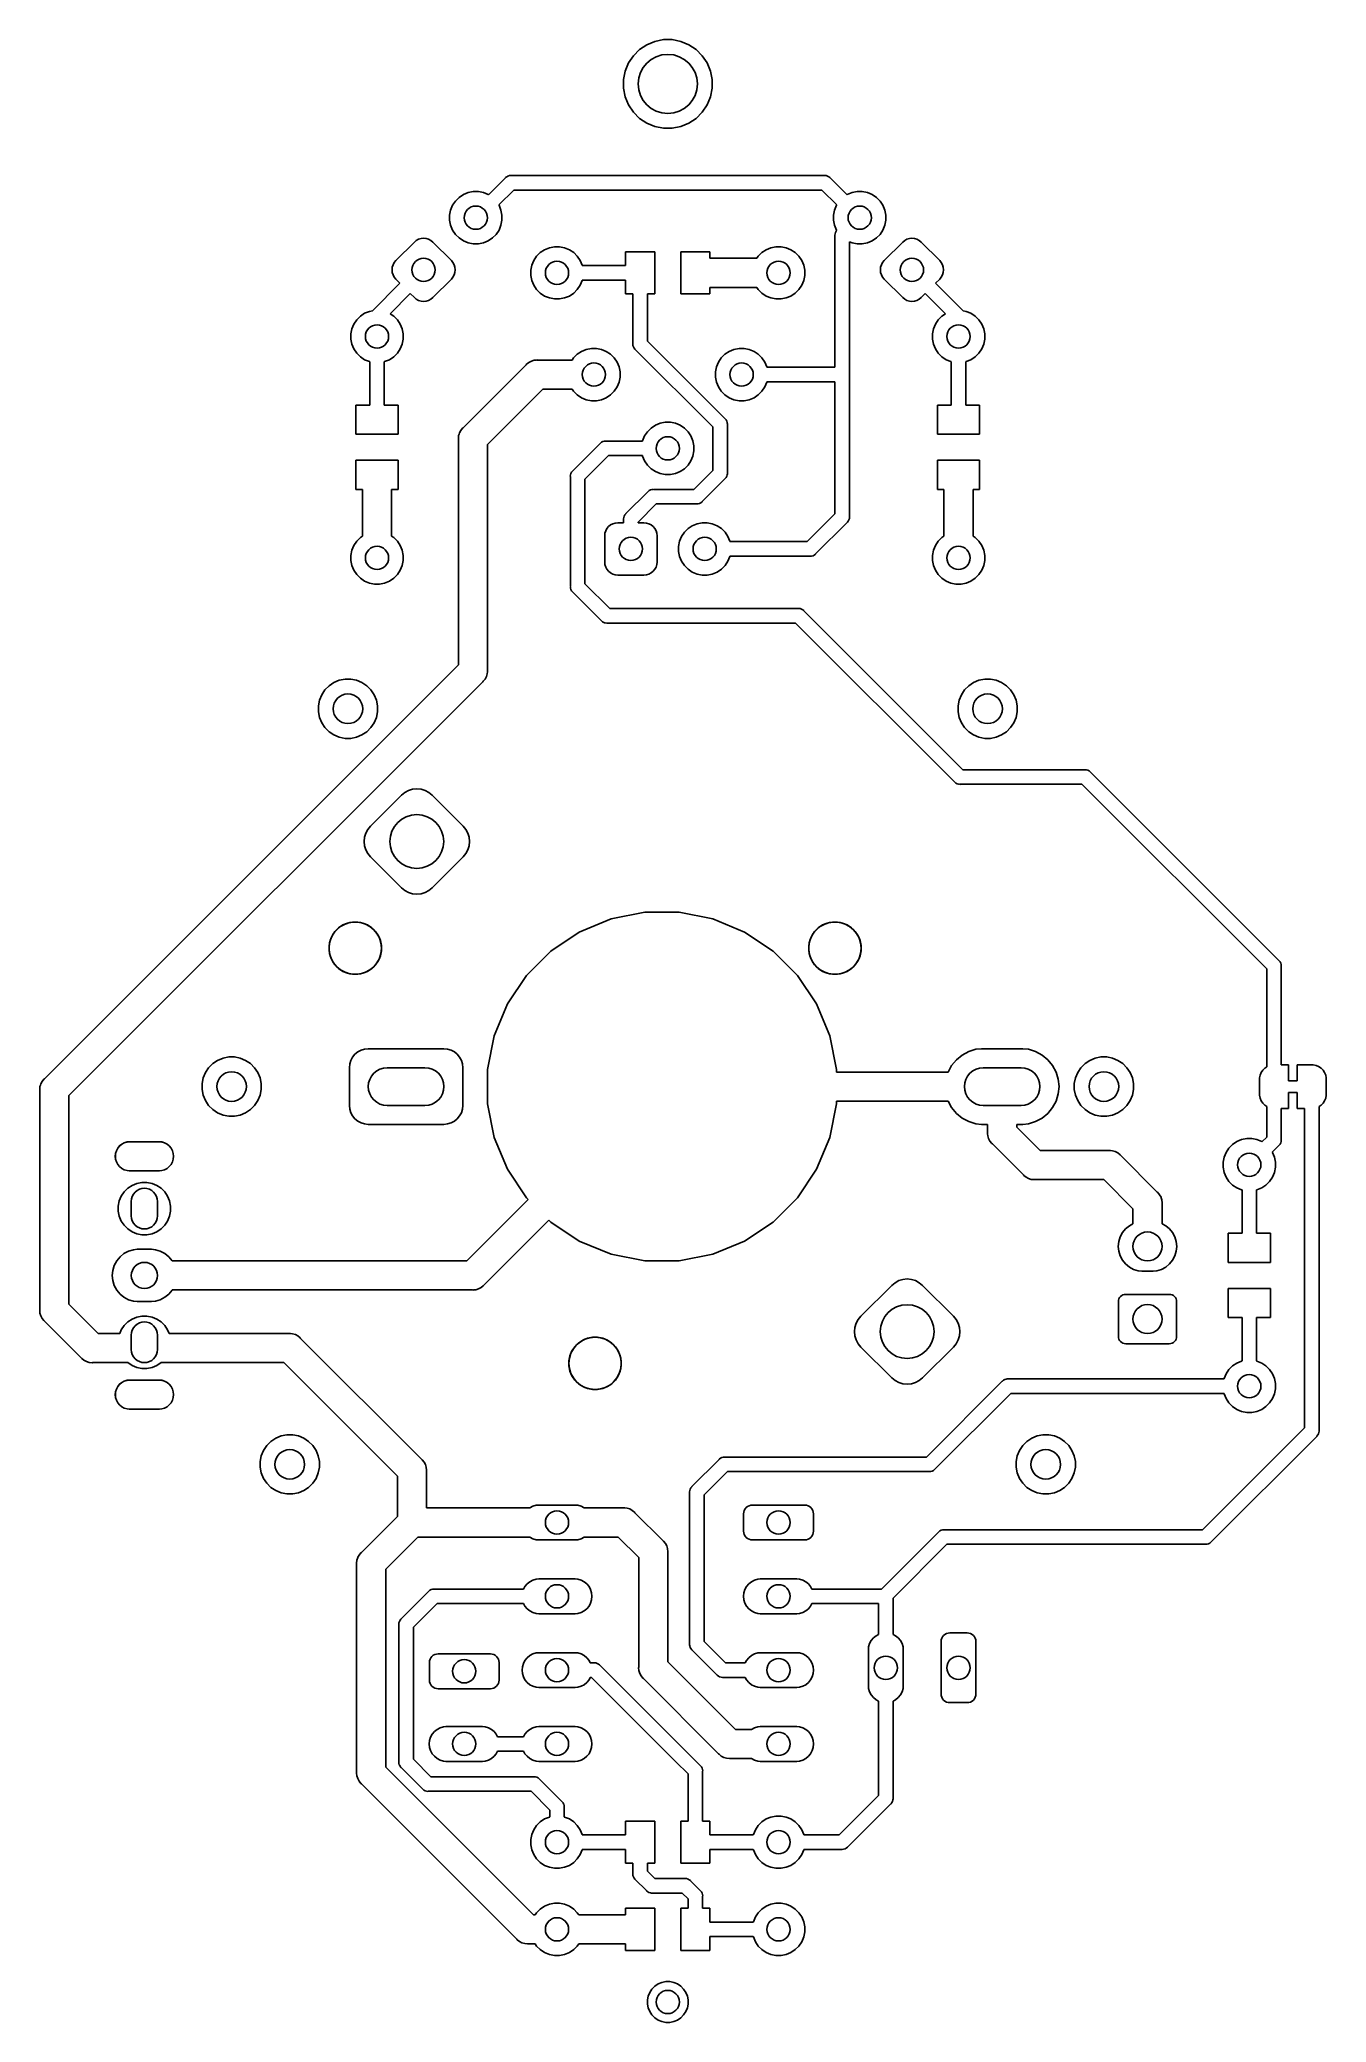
# Model space of a CAD drawing. Extents: x 5 to 6.74, y -5.6 to -2.91.
import ezdxf

# ---------------------------------------------------------------- set-up
doc = ezdxf.new("R2010")
doc.units = 0
doc.header["$MEASUREMENT"] = 0
doc.layers.add('BLACK', color=7, linetype='CONTINUOUS')

msp = doc.modelspace()

# ---------------------------------------------------------------- linework, layer by layer
at = {"layer": 'BLACK', "linetype": 'CONTINUOUS'}
for p, q in [((5.79985, -2.93419), (5.80821, -2.92584)), ((5.80821, -2.92584), (5.81804, -2.91927)), ((5.81804, -2.91927), (5.82896, -2.91475)), ((5.82896, -2.91475), (5.84055, -2.91244)), ((5.84055, -2.91244), (5.85237, -2.91244)), ((5.85237, -2.91244), (5.86396, -2.91475)), ((5.86396, -2.91475), (5.87488, -2.91927)), ((5.87488, -2.91927), (5.8847, -2.92584)), ((5.8847, -2.92584), (5.89306, -2.93419)), ((5.78876, -2.95494), (5.79329, -2.94402)), ((5.79329, -2.94402), (5.79985, -2.93419)), ((5.89306, -2.93419), (5.89963, -2.94402)), ((5.89963, -2.94402), (5.90415, -2.95494)), ((5.78646, -2.96653), (5.78876, -2.95494)), ((5.78646, -2.97835), (5.78646, -2.96653)), ((5.78876, -2.98994), (5.78646, -2.97835)), ((5.90415, -2.95494), (5.90646, -2.96653)), ((5.90646, -2.97835), (5.90415, -2.98994)), ((5.90646, -2.96653), (5.90646, -2.97835)), ((5.79329, -3.00086), (5.78876, -2.98994)), ((5.79985, -3.01069), (5.79329, -3.00086)), ((5.89963, -3.00086), (5.89306, -3.01069)), ((5.90415, -2.98994), (5.89963, -3.00086)), ((5.80821, -3.01905), (5.79985, -3.01069)), ((5.81804, -3.02561), (5.80821, -3.01905)), ((5.82896, -3.03014), (5.81804, -3.02561)), ((5.84055, -3.03244), (5.82896, -3.03014)), ((5.85237, -3.03244), (5.84055, -3.03244)), ((5.86396, -3.03014), (5.85237, -3.03244)), ((5.87488, -3.02561), (5.86396, -3.03014)), ((5.8847, -3.01905), (5.87488, -3.02561)), ((5.89306, -3.01069), (5.8847, -3.01905)), ((5.60374, -3.1225), (5.62656, -3.09968)), ((5.62656, -3.09968), (5.62686, -3.09931)), ((5.62686, -3.09931), (5.62836, -3.09808)), ((5.62836, -3.09808), (5.63007, -3.09716)), ((5.63007, -3.09716), (5.63193, -3.0966)), ((5.63193, -3.0966), (5.63386, -3.09641)), ((5.63386, -3.09641), (5.63434, -3.09646)), ((5.63434, -3.09646), (6.05857, -3.09646)), ((6.05857, -3.09646), (6.05906, -3.09641)), ((6.05906, -3.09641), (6.05954, -3.09646)), ((6.05954, -3.09646), (6.06098, -3.0966)), ((6.06098, -3.0966), (6.06284, -3.09716)), ((6.06284, -3.09716), (6.06455, -3.09808)), ((6.06455, -3.09808), (6.06605, -3.09931)), ((6.06605, -3.09931), (6.06636, -3.09968)), ((6.06636, -3.09968), (6.08918, -3.1225)), ((5.55247, -3.14329), (5.55514, -3.13684)), ((5.55514, -3.13684), (5.55901, -3.13103)), ((5.55901, -3.13103), (5.56395, -3.1261)), ((5.56395, -3.1261), (5.56975, -3.12222)), ((5.56975, -3.12222), (5.5762, -3.11955)), ((5.5762, -3.11955), (5.58305, -3.11819)), ((5.58305, -3.11819), (5.59003, -3.11819)), ((5.59003, -3.11819), (5.59687, -3.11955)), ((5.59687, -3.11955), (5.60332, -3.12222)), ((5.60332, -3.12222), (5.60374, -3.1225)), ((5.63794, -3.11614), (5.61766, -3.13642)), ((5.61766, -3.13642), (5.61794, -3.13684)), ((5.61794, -3.13684), (5.62061, -3.14329)), ((6.05498, -3.11614), (5.63794, -3.11614)), ((6.07526, -3.13642), (6.05498, -3.11614)), ((6.07231, -3.14329), (6.07498, -3.13684)), ((6.07498, -3.13684), (6.07526, -3.13642)), ((6.08918, -3.1225), (6.08959, -3.12222)), ((6.08959, -3.12222), (6.09604, -3.11955)), ((6.09604, -3.11955), (6.10289, -3.11819)), ((6.10289, -3.11819), (6.10987, -3.11819)), ((6.10987, -3.11819), (6.11671, -3.11955)), ((6.11671, -3.11955), (6.12316, -3.12222)), ((6.12316, -3.12222), (6.12896, -3.1261)), ((6.12896, -3.1261), (6.1339, -3.13103)), ((6.1339, -3.13103), (6.13778, -3.13684)), ((6.13778, -3.13684), (6.14045, -3.14329)), ((5.5511, -3.15013), (5.55247, -3.14329)), ((5.5511, -3.15711), (5.5511, -3.15013)), ((5.55247, -3.16396), (5.5511, -3.15711)), ((5.55514, -3.1704), (5.55247, -3.16396)), ((5.62061, -3.16396), (5.61794, -3.1704)), ((5.62061, -3.14329), (5.62197, -3.15013)), ((5.62197, -3.15711), (5.62061, -3.16396)), ((5.62197, -3.15013), (5.62197, -3.15711)), ((6.07094, -3.15013), (6.07231, -3.14329)), ((6.07094, -3.15711), (6.07094, -3.15013)), ((6.07231, -3.16396), (6.07094, -3.15711)), ((6.07498, -3.1704), (6.07231, -3.16396)), ((6.14045, -3.16396), (6.13778, -3.1704)), ((6.14045, -3.14329), (6.14181, -3.15013)), ((6.14181, -3.15711), (6.14045, -3.16396)), ((6.14181, -3.15013), (6.14181, -3.15711)), ((5.47824, -3.2118), (5.5033, -3.18675)), ((5.5033, -3.18675), (5.50598, -3.18455)), ((5.50598, -3.18455), (5.50905, -3.18291)), ((5.50905, -3.18291), (5.51237, -3.1819)), ((5.51237, -3.1819), (5.51583, -3.18156)), ((5.51583, -3.18156), (5.51928, -3.1819)), ((5.51928, -3.1819), (5.52261, -3.18291)), ((5.52261, -3.18291), (5.52567, -3.18455)), ((5.52567, -3.18455), (5.52835, -3.18675)), ((5.52835, -3.18675), (5.55341, -3.2118)), ((5.55901, -3.17621), (5.55514, -3.1704)), ((5.56395, -3.18114), (5.55901, -3.17621)), ((5.56975, -3.18502), (5.56395, -3.18114)), ((5.5762, -3.18769), (5.56975, -3.18502)), ((5.58305, -3.18905), (5.5762, -3.18769)), ((5.59003, -3.18905), (5.58305, -3.18905)), ((5.59687, -3.18769), (5.59003, -3.18905)), ((5.60332, -3.18502), (5.59687, -3.18769)), ((5.60912, -3.18114), (5.60332, -3.18502)), ((5.61406, -3.17621), (5.60912, -3.18114)), ((5.61794, -3.1704), (5.61406, -3.17621)), ((5.67967, -3.19695), (5.68612, -3.19428)), ((5.68612, -3.19428), (5.69297, -3.19291)), ((5.69297, -3.19291), (5.69995, -3.19291)), ((5.69995, -3.19291), (5.70679, -3.19428)), ((5.70679, -3.19428), (5.71324, -3.19695)), ((5.97967, -3.19695), (5.98612, -3.19428)), ((5.98612, -3.19428), (5.99297, -3.19291)), ((5.99297, -3.19291), (5.99995, -3.19291)), ((5.99995, -3.19291), (6.00679, -3.19428)), ((6.00679, -3.19428), (6.01324, -3.19695)), ((6.07279, -3.17732), (6.07298, -3.17539)), ((6.07283, -3.1778), (6.07279, -3.17732)), ((6.07283, -3.3563), (6.07283, -3.1778)), ((6.07298, -3.17539), (6.07354, -3.17354)), ((6.07354, -3.17354), (6.07445, -3.17183)), ((6.07445, -3.17183), (6.07527, -3.17084)), ((6.07527, -3.17084), (6.07498, -3.1704)), ((6.09604, -3.18769), (6.09252, -3.18623)), ((6.09252, -3.18623), (6.09252, -3.36566)), ((6.10289, -3.18905), (6.09604, -3.18769)), ((6.10987, -3.18905), (6.10289, -3.18905)), ((6.11671, -3.18769), (6.10987, -3.18905)), ((6.12316, -3.18502), (6.11671, -3.18769)), ((6.12896, -3.18114), (6.12316, -3.18502)), ((6.1339, -3.17621), (6.12896, -3.18114)), ((6.13778, -3.1704), (6.1339, -3.17621)), ((6.13951, -3.2118), (6.16456, -3.18675)), ((6.16456, -3.18675), (6.16724, -3.18455)), ((6.16724, -3.18455), (6.17031, -3.18291)), ((6.17031, -3.18291), (6.17363, -3.1819)), ((6.17363, -3.1819), (6.17709, -3.18156)), ((6.17709, -3.18156), (6.18054, -3.1819)), ((6.18054, -3.1819), (6.18387, -3.18291)), ((6.18387, -3.18291), (6.18693, -3.18455)), ((6.18693, -3.18455), (6.18962, -3.18675)), ((6.18962, -3.18675), (6.21467, -3.2118)), ((5.47305, -3.22433), (5.47339, -3.22088)), ((5.47339, -3.22088), (5.4744, -3.21755)), ((5.4744, -3.21755), (5.47604, -3.21449)), ((5.47604, -3.21449), (5.47824, -3.2118)), ((5.55341, -3.2118), (5.55561, -3.21449)), ((5.55561, -3.21449), (5.55725, -3.21755)), ((5.55725, -3.21755), (5.55826, -3.22088)), ((5.55826, -3.22088), (5.5586, -3.22433)), ((5.66102, -3.22486), (5.66239, -3.21801)), ((5.66239, -3.21801), (5.66506, -3.21156)), ((5.66506, -3.21156), (5.66893, -3.20576)), ((5.66893, -3.20576), (5.67387, -3.20082)), ((5.67387, -3.20082), (5.67967, -3.19695)), ((5.71324, -3.19695), (5.71904, -3.20082)), ((5.71904, -3.20082), (5.72398, -3.20576)), ((5.72398, -3.20576), (5.72786, -3.21156)), ((5.72786, -3.21156), (5.73053, -3.21801)), ((5.73053, -3.21801), (5.73063, -3.2185)), ((5.73063, -3.2185), (5.78937, -3.2185)), ((5.78937, -3.2185), (5.78937, -3.1998)), ((5.78937, -3.1998), (5.82874, -3.1998)), ((5.82874, -3.1998), (5.82874, -3.25689)), ((5.86417, -3.22738), (5.86417, -3.1998)), ((5.86417, -3.1998), (5.90354, -3.1998)), ((5.90354, -3.1998), (5.90354, -3.20866)), ((5.90354, -3.20866), (5.96699, -3.20866)), ((5.96699, -3.20866), (5.96893, -3.20576)), ((5.96893, -3.20576), (5.97387, -3.20082)), ((5.97387, -3.20082), (5.97967, -3.19695)), ((6.01324, -3.19695), (6.01904, -3.20082)), ((6.01904, -3.20082), (6.02398, -3.20576)), ((6.02398, -3.20576), (6.02786, -3.21156)), ((6.02786, -3.21156), (6.03053, -3.21801)), ((6.03053, -3.21801), (6.03189, -3.22486)), ((6.13432, -3.22433), (6.13466, -3.22088)), ((6.13466, -3.22088), (6.13566, -3.21755)), ((6.13566, -3.21755), (6.1373, -3.21449)), ((6.1373, -3.21449), (6.13951, -3.2118)), ((6.21467, -3.2118), (6.21687, -3.21449)), ((6.21687, -3.21449), (6.21851, -3.21755)), ((6.21851, -3.21755), (6.21952, -3.22088)), ((6.21952, -3.22088), (6.21986, -3.22433)), ((5.44657, -3.27967), (5.48381, -3.24243)), ((5.47339, -3.22779), (5.47305, -3.22433)), ((5.4744, -3.23111), (5.47339, -3.22779)), ((5.47604, -3.23417), (5.4744, -3.23111)), ((5.47824, -3.23686), (5.47604, -3.23417)), ((5.48381, -3.24243), (5.47824, -3.23686)), ((5.55341, -3.23686), (5.52835, -3.26191)), ((5.55561, -3.23417), (5.55341, -3.23686)), ((5.55725, -3.23111), (5.55561, -3.23417)), ((5.55826, -3.22779), (5.55725, -3.23111)), ((5.5586, -3.22433), (5.55826, -3.22779)), ((5.66102, -3.23184), (5.66102, -3.22486)), ((5.66239, -3.23868), (5.66102, -3.23184)), ((5.66506, -3.24513), (5.66239, -3.23868)), ((5.66893, -3.25093), (5.66506, -3.24513)), ((5.72786, -3.24513), (5.72398, -3.25093)), ((5.73053, -3.23868), (5.72786, -3.24513)), ((5.73063, -3.23819), (5.73053, -3.23868)), ((5.78937, -3.23819), (5.73063, -3.23819)), ((5.78937, -3.25689), (5.78937, -3.23819)), ((5.86408, -3.22835), (5.86417, -3.22738)), ((5.86417, -3.22931), (5.86408, -3.22835)), ((5.86417, -3.25689), (5.86417, -3.22931)), ((5.96699, -3.24803), (5.90354, -3.24803)), ((5.90354, -3.24803), (5.90354, -3.25689)), ((5.96893, -3.25093), (5.96699, -3.24803)), ((6.02786, -3.24513), (6.02398, -3.25093)), ((6.03053, -3.23868), (6.02786, -3.24513)), ((6.03189, -3.23184), (6.03053, -3.23868)), ((6.03189, -3.22486), (6.03189, -3.23184)), ((6.13466, -3.22779), (6.13432, -3.22433)), ((6.13566, -3.23111), (6.13466, -3.22779)), ((6.1373, -3.23417), (6.13566, -3.23111)), ((6.13951, -3.23686), (6.1373, -3.23417)), ((6.16456, -3.26191), (6.13951, -3.23686)), ((6.21467, -3.23686), (6.2091, -3.24243)), ((6.2091, -3.24243), (6.24635, -3.27967)), ((6.21687, -3.23417), (6.21467, -3.23686)), ((6.21851, -3.23111), (6.21687, -3.23417)), ((6.21952, -3.22779), (6.21851, -3.23111)), ((6.21986, -3.22433), (6.21952, -3.22779)), ((5.49773, -3.25635), (5.47036, -3.28372)), ((5.5033, -3.26191), (5.49773, -3.25635)), ((5.50598, -3.26412), (5.5033, -3.26191)), ((5.50905, -3.26575), (5.50598, -3.26412)), ((5.51237, -3.26676), (5.50905, -3.26575)), ((5.51583, -3.2671), (5.51237, -3.26676)), ((5.51928, -3.26676), (5.51583, -3.2671)), ((5.52261, -3.26575), (5.51928, -3.26676)), ((5.52567, -3.26412), (5.52261, -3.26575)), ((5.52835, -3.26191), (5.52567, -3.26412)), ((5.67387, -3.25587), (5.66893, -3.25093)), ((5.67967, -3.25975), (5.67387, -3.25587)), ((5.68612, -3.26242), (5.67967, -3.25975)), ((5.69297, -3.26378), (5.68612, -3.26242)), ((5.69995, -3.26378), (5.69297, -3.26378)), ((5.70679, -3.26242), (5.69995, -3.26378)), ((5.71324, -3.25975), (5.70679, -3.26242)), ((5.71904, -3.25587), (5.71324, -3.25975)), ((5.72398, -3.25093), (5.71904, -3.25587)), ((5.79921, -3.25689), (5.78937, -3.25689)), ((5.79921, -3.32432), (5.79921, -3.25689)), ((5.82874, -3.25689), (5.8189, -3.25689)), ((5.8189, -3.25689), (5.8189, -3.32073)), ((5.90354, -3.25689), (5.86417, -3.25689)), ((5.97387, -3.25587), (5.96893, -3.25093)), ((5.97967, -3.25975), (5.97387, -3.25587)), ((5.98612, -3.26242), (5.97967, -3.25975)), ((5.99297, -3.26378), (5.98612, -3.26242)), ((5.99995, -3.26378), (5.99297, -3.26378)), ((6.00679, -3.26242), (5.99995, -3.26378)), ((6.01324, -3.25975), (6.00679, -3.26242)), ((6.01904, -3.25587), (6.01324, -3.25975)), ((6.02398, -3.25093), (6.01904, -3.25587)), ((6.16724, -3.26412), (6.16456, -3.26191)), ((6.17031, -3.26575), (6.16724, -3.26412)), ((6.17363, -3.26676), (6.17031, -3.26575)), ((6.17709, -3.2671), (6.17363, -3.26676)), ((6.18054, -3.26676), (6.17709, -3.2671)), ((6.18387, -3.26575), (6.18054, -3.26676)), ((6.18693, -3.26412), (6.18387, -3.26575)), ((6.18962, -3.26191), (6.18693, -3.26412)), ((6.19518, -3.25635), (6.18962, -3.26191)), ((6.22255, -3.28372), (6.19518, -3.25635)), ((5.41868, -3.30423), (5.42136, -3.29778)), ((5.42136, -3.29778), (5.42523, -3.29198)), ((5.42523, -3.29198), (5.43017, -3.28704)), ((5.43017, -3.28704), (5.43597, -3.28317)), ((5.43597, -3.28317), (5.44242, -3.2805)), ((5.44242, -3.2805), (5.44657, -3.27967)), ((5.47036, -3.28372), (5.47534, -3.28704)), ((5.47534, -3.28704), (5.48028, -3.29198)), ((5.48028, -3.29198), (5.48416, -3.29778)), ((5.48416, -3.29778), (5.48683, -3.30423)), ((6.20609, -3.30423), (6.20876, -3.29778)), ((6.20876, -3.29778), (6.21263, -3.29198)), ((6.21263, -3.29198), (6.21757, -3.28704)), ((6.21757, -3.28704), (6.22255, -3.28372)), ((6.24635, -3.27967), (6.25049, -3.2805)), ((6.25049, -3.2805), (6.25694, -3.28317)), ((6.25694, -3.28317), (6.26274, -3.28704)), ((6.26274, -3.28704), (6.26768, -3.29198)), ((6.26768, -3.29198), (6.27156, -3.29778)), ((6.27156, -3.29778), (6.27423, -3.30423)), ((5.41732, -3.31108), (5.41868, -3.30423)), ((5.41732, -3.31806), (5.41732, -3.31108)), ((5.41868, -3.3249), (5.41732, -3.31806)), ((5.42136, -3.33135), (5.41868, -3.3249)), ((5.48683, -3.3249), (5.48416, -3.33135)), ((5.48683, -3.30423), (5.48819, -3.31108)), ((5.48819, -3.31806), (5.48683, -3.3249)), ((5.48819, -3.31108), (5.48819, -3.31806)), ((5.79916, -3.3248), (5.79921, -3.32432)), ((5.79921, -3.32529), (5.79916, -3.3248)), ((5.79936, -3.32673), (5.79921, -3.32529)), ((5.79992, -3.32859), (5.79936, -3.32673)), ((5.80083, -3.3303), (5.79992, -3.32859)), ((5.80206, -3.3318), (5.80083, -3.3303)), ((5.8189, -3.32073), (5.92394, -3.42577)), ((6.20472, -3.31108), (6.20609, -3.30423)), ((6.20472, -3.31806), (6.20472, -3.31108)), ((6.20609, -3.3249), (6.20472, -3.31806)), ((6.20876, -3.33135), (6.20609, -3.3249)), ((6.27423, -3.3249), (6.27156, -3.33135)), ((6.27423, -3.30423), (6.27559, -3.31108)), ((6.27559, -3.31806), (6.27423, -3.3249)), ((6.27559, -3.31108), (6.27559, -3.31806)), ((5.42523, -3.33715), (5.42136, -3.33135)), ((5.43017, -3.34209), (5.42523, -3.33715)), ((5.43597, -3.34597), (5.43017, -3.34209)), ((5.44242, -3.34864), (5.43597, -3.34597)), ((5.44291, -3.34874), (5.44242, -3.34864)), ((5.44291, -3.40748), (5.44291, -3.34874)), ((5.46309, -3.34864), (5.4626, -3.34874)), ((5.4626, -3.34874), (5.4626, -3.40748)), ((5.46954, -3.34597), (5.46309, -3.34864)), ((5.47534, -3.34209), (5.46954, -3.34597)), ((5.48028, -3.33715), (5.47534, -3.34209)), ((5.48416, -3.33135), (5.48028, -3.33715)), ((5.56944, -3.43815), (5.65469, -3.35291)), ((5.65469, -3.35291), (5.6553, -3.35215)), ((5.6553, -3.35215), (5.6583, -3.3497)), ((5.6583, -3.3497), (5.66172, -3.34787)), ((5.66172, -3.34787), (5.66543, -3.34674)), ((5.66543, -3.34674), (5.66832, -3.34646)), ((5.66832, -3.34646), (5.66929, -3.34636)), ((5.66929, -3.34636), (5.67026, -3.34646)), ((5.67026, -3.34646), (5.71699, -3.34646)), ((5.71699, -3.34646), (5.71893, -3.34355)), ((5.71893, -3.34355), (5.72387, -3.33862)), ((5.72387, -3.33862), (5.72967, -3.33474)), ((5.72967, -3.33474), (5.73612, -3.33207)), ((5.73612, -3.33207), (5.74297, -3.33071)), ((5.74297, -3.33071), (5.74995, -3.33071)), ((5.74995, -3.33071), (5.75679, -3.33207)), ((5.75679, -3.33207), (5.76324, -3.33474)), ((5.76324, -3.33474), (5.76904, -3.33862)), ((5.76904, -3.33862), (5.77398, -3.34355)), ((5.77398, -3.34355), (5.77786, -3.34936)), ((5.77786, -3.34936), (5.78053, -3.35581)), ((5.78053, -3.35581), (5.78189, -3.36265)), ((5.80244, -3.3321), (5.80206, -3.3318)), ((5.90748, -3.43715), (5.80244, -3.3321)), ((5.91102, -3.36265), (5.91239, -3.35581)), ((5.91239, -3.35581), (5.91506, -3.34936)), ((5.91506, -3.34936), (5.91893, -3.34355)), ((5.91893, -3.34355), (5.92387, -3.33862)), ((5.92387, -3.33862), (5.92967, -3.33474)), ((5.92967, -3.33474), (5.93612, -3.33207)), ((5.93612, -3.33207), (5.94297, -3.33071)), ((5.94297, -3.33071), (5.94995, -3.33071)), ((5.94995, -3.33071), (5.95679, -3.33207)), ((5.95679, -3.33207), (5.96324, -3.33474)), ((5.96324, -3.33474), (5.96904, -3.33862)), ((5.96904, -3.33862), (5.97398, -3.34355)), ((5.97398, -3.34355), (5.97786, -3.34936)), ((5.97786, -3.34936), (5.98053, -3.35581)), ((5.98053, -3.35581), (5.98063, -3.3563)), ((5.98063, -3.3563), (6.07283, -3.3563)), ((6.21263, -3.33715), (6.20876, -3.33135)), ((6.21757, -3.34209), (6.21263, -3.33715)), ((6.22337, -3.34597), (6.21757, -3.34209)), ((6.22982, -3.34864), (6.22337, -3.34597)), ((6.23032, -3.34874), (6.22982, -3.34864)), ((6.23031, -3.40748), (6.23032, -3.34874)), ((6.25049, -3.34864), (6.25, -3.34874)), ((6.25, -3.34874), (6.25, -3.40748)), ((6.25694, -3.34597), (6.25049, -3.34864)), ((6.26274, -3.34209), (6.25694, -3.34597)), ((6.26768, -3.33715), (6.26274, -3.34209)), ((6.27156, -3.33135), (6.26768, -3.33715)), ((5.77786, -3.38293), (5.77398, -3.38873)), ((5.78053, -3.37648), (5.77786, -3.38293)), ((5.78189, -3.36963), (5.78053, -3.37648)), ((5.78189, -3.36265), (5.78189, -3.36963)), ((5.91102, -3.36963), (5.91102, -3.36265)), ((5.91239, -3.37648), (5.91102, -3.36963)), ((5.91506, -3.38293), (5.91239, -3.37648)), ((5.91893, -3.38873), (5.91506, -3.38293)), ((5.97786, -3.38293), (5.97398, -3.38873)), ((5.98053, -3.37648), (5.97786, -3.38293)), ((5.98063, -3.37598), (5.98053, -3.37648)), ((6.07283, -3.37598), (5.98063, -3.37598)), ((6.07283, -3.55498), (6.07283, -3.37598)), ((6.09252, -3.36566), (6.09257, -3.36614)), ((6.09257, -3.36614), (6.09252, -3.36662)), ((6.09252, -3.36662), (6.09252, -3.55857)), ((5.42421, -3.44685), (5.42421, -3.40748)), ((5.42421, -3.40748), (5.44291, -3.40748)), ((5.4626, -3.40748), (5.4813, -3.40748)), ((5.4813, -3.40748), (5.4813, -3.44685)), ((5.67745, -3.38583), (5.60236, -3.46091)), ((5.71699, -3.38583), (5.67745, -3.38583)), ((5.71893, -3.38873), (5.71699, -3.38583)), ((5.72387, -3.39366), (5.71893, -3.38873)), ((5.72967, -3.39754), (5.72387, -3.39366)), ((5.73612, -3.40021), (5.72967, -3.39754)), ((5.74297, -3.40157), (5.73612, -3.40021)), ((5.74995, -3.40157), (5.74297, -3.40157)), ((5.75679, -3.40021), (5.74995, -3.40157)), ((5.76324, -3.39754), (5.75679, -3.40021)), ((5.76904, -3.39366), (5.76324, -3.39754)), ((5.77398, -3.38873), (5.76904, -3.39366)), ((5.92387, -3.39366), (5.91893, -3.38873)), ((5.92967, -3.39754), (5.92387, -3.39366)), ((5.93612, -3.40021), (5.92967, -3.39754)), ((5.94297, -3.40157), (5.93612, -3.40021)), ((5.94995, -3.40157), (5.94297, -3.40157)), ((5.95679, -3.40021), (5.94995, -3.40157)), ((5.96324, -3.39754), (5.95679, -3.40021)), ((5.96904, -3.39366), (5.96324, -3.39754)), ((5.97398, -3.38873), (5.96904, -3.39366)), ((6.21161, -3.44685), (6.21161, -3.40748)), ((6.21161, -3.40748), (6.23031, -3.40748)), ((6.25, -3.40748), (6.2687, -3.40748)), ((6.2687, -3.40748), (6.2687, -3.44685)), ((5.82387, -3.43862), (5.82967, -3.43474)), ((5.82967, -3.43474), (5.83612, -3.43207)), ((5.83612, -3.43207), (5.84297, -3.43071)), ((5.84297, -3.43071), (5.84995, -3.43071)), ((5.84995, -3.43071), (5.85679, -3.43207)), ((5.85679, -3.43207), (5.86324, -3.43474)), ((5.86324, -3.43474), (5.86904, -3.43862)), ((5.90748, -3.49592), (5.90748, -3.43715)), ((5.92394, -3.42577), (5.92432, -3.42608)), ((5.92432, -3.42608), (5.92555, -3.42758)), ((5.92555, -3.42758), (5.92646, -3.42929)), ((5.92646, -3.42929), (5.92702, -3.43114)), ((5.92702, -3.43114), (5.92711, -3.43207)), ((5.92711, -3.43207), (5.92721, -3.43307)), ((5.92721, -3.43307), (5.92717, -3.43355)), ((5.92717, -3.43355), (5.92717, -3.49952)), ((5.4813, -3.44685), (5.42421, -3.44685)), ((5.5629, -3.45276), (5.56328, -3.4489)), ((5.56299, -3.45372), (5.5629, -3.45276)), ((5.56299, -3.75956), (5.56299, -3.45372)), ((5.56328, -3.4489), (5.5639, -3.44685)), ((5.5639, -3.44685), (5.5644, -3.44519)), ((5.5644, -3.44519), (5.56623, -3.44177)), ((5.56623, -3.44177), (5.56869, -3.43877)), ((5.56869, -3.43877), (5.56944, -3.43815)), ((5.60236, -3.46091), (5.60236, -3.76675)), ((5.71779, -3.49664), (5.7549, -3.45952)), ((5.7549, -3.45952), (5.75521, -3.45915)), ((5.75521, -3.45915), (5.75671, -3.45792)), ((5.75671, -3.45792), (5.75842, -3.457)), ((5.75842, -3.457), (5.76028, -3.45644)), ((5.76028, -3.45644), (5.7622, -3.45625)), ((5.7622, -3.45625), (5.76269, -3.4563)), ((5.76269, -3.4563), (5.81229, -3.4563)), ((5.81229, -3.4563), (5.81239, -3.45581)), ((5.81239, -3.45581), (5.81506, -3.44936)), ((5.81506, -3.44936), (5.81893, -3.44355)), ((5.81893, -3.44355), (5.82387, -3.43862)), ((5.86904, -3.43862), (5.87398, -3.44355)), ((5.87398, -3.44355), (5.87786, -3.44936)), ((5.87786, -3.44936), (5.88053, -3.45581)), ((5.88053, -3.45581), (5.88189, -3.46265)), ((5.88189, -3.46265), (5.88189, -3.46963)), ((6.2687, -3.44685), (6.21161, -3.44685)), ((5.42421, -3.52165), (5.42421, -3.48228)), ((5.42421, -3.48228), (5.45179, -3.48228)), ((5.45179, -3.48228), (5.45276, -3.48219)), ((5.45276, -3.48219), (5.45372, -3.48228)), ((5.45372, -3.48228), (5.4813, -3.48228)), ((5.4813, -3.48228), (5.4813, -3.52165)), ((5.76628, -3.47598), (5.73425, -3.50801)), ((5.81229, -3.47598), (5.76628, -3.47598)), ((5.81239, -3.47648), (5.81229, -3.47598)), ((5.81506, -3.48293), (5.81239, -3.47648)), ((5.81893, -3.48873), (5.81506, -3.48293)), ((5.82387, -3.49366), (5.81893, -3.48873)), ((5.87398, -3.48873), (5.86904, -3.49366)), ((5.87786, -3.48293), (5.87398, -3.48873)), ((5.88053, -3.47648), (5.87786, -3.48293)), ((5.88189, -3.46963), (5.88053, -3.47648)), ((6.21161, -3.52165), (6.21161, -3.48228)), ((6.21161, -3.48228), (6.23919, -3.48228)), ((6.23919, -3.48228), (6.24016, -3.48219)), ((6.24016, -3.48219), (6.24112, -3.48228)), ((6.24112, -3.48228), (6.2687, -3.48228)), ((6.2687, -3.48228), (6.2687, -3.52165)), ((5.71452, -3.50394), (5.71471, -3.50201)), ((5.71457, -3.50442), (5.71452, -3.50394)), ((5.71457, -3.65306), (5.71457, -3.50442)), ((5.71471, -3.50201), (5.71527, -3.50015)), ((5.71527, -3.50015), (5.71619, -3.49844)), ((5.71619, -3.49844), (5.71646, -3.49811)), ((5.71646, -3.49811), (5.71742, -3.49694)), ((5.71742, -3.49694), (5.71779, -3.49664)), ((5.73425, -3.50801), (5.73425, -3.64947)), ((5.82967, -3.49754), (5.82387, -3.49366)), ((5.83612, -3.50021), (5.82967, -3.49754)), ((5.84297, -3.50157), (5.83612, -3.50021)), ((5.84995, -3.50157), (5.84297, -3.50157)), ((5.85679, -3.50021), (5.84995, -3.50157)), ((5.86324, -3.49754), (5.85679, -3.50021)), ((5.86904, -3.49366), (5.86324, -3.49754)), ((5.88175, -3.52165), (5.90748, -3.49592)), ((5.92394, -3.5073), (5.89313, -3.53811)), ((5.92432, -3.50699), (5.92394, -3.5073)), ((5.92555, -3.50549), (5.92432, -3.50699)), ((5.92646, -3.50378), (5.92555, -3.50549)), ((5.92702, -3.50193), (5.92646, -3.50378)), ((5.92717, -3.50048), (5.92702, -3.50193)), ((5.92717, -3.49952), (5.92721, -3.5)), ((5.92721, -3.5), (5.92717, -3.50048)), ((5.92717, -3.50048), (5.92717, -3.50048)), ((5.43307, -3.52165), (5.42421, -3.52165)), ((5.43307, -3.5851), (5.43307, -3.52165)), ((5.4813, -3.52165), (5.47244, -3.52165)), ((5.47244, -3.52165), (5.47244, -3.58511)), ((5.78984, -3.55451), (5.81947, -3.52488)), ((5.83085, -3.54134), (5.8063, -3.56589)), ((5.81947, -3.52488), (5.81978, -3.5245)), ((5.81978, -3.5245), (5.82128, -3.52327)), ((5.82128, -3.52327), (5.82299, -3.52236)), ((5.82299, -3.52236), (5.82484, -3.5218)), ((5.82484, -3.5218), (5.82629, -3.52165)), ((5.82629, -3.52165), (5.82677, -3.52161)), ((5.82629, -3.52165), (5.82629, -3.52165)), ((5.82677, -3.52161), (5.82725, -3.52165)), ((5.82725, -3.52165), (5.88175, -3.52165)), ((5.88534, -3.54134), (5.83085, -3.54134)), ((5.88583, -3.54139), (5.88534, -3.54134)), ((5.88776, -3.5412), (5.88583, -3.54139)), ((5.88961, -3.54063), (5.88776, -3.5412)), ((5.89132, -3.53972), (5.88961, -3.54063)), ((5.89282, -3.53849), (5.89132, -3.53972)), ((5.89313, -3.53811), (5.89282, -3.53849)), ((6.22047, -3.52165), (6.21161, -3.52165)), ((6.22047, -3.58511), (6.22047, -3.52165)), ((6.2687, -3.52165), (6.25984, -3.52165)), ((6.25984, -3.52165), (6.25984, -3.58511)), ((5.76401, -3.5748), (5.76621, -3.57212)), ((5.76621, -3.57212), (5.7689, -3.56991)), ((5.7689, -3.56991), (5.77196, -3.56828)), ((5.77196, -3.56828), (5.77528, -3.56727)), ((5.77528, -3.56727), (5.77874, -3.56693)), ((5.77874, -3.56693), (5.78661, -3.56693)), ((5.78657, -3.56181), (5.78676, -3.55988)), ((5.78661, -3.56229), (5.78657, -3.56181)), ((5.78661, -3.56693), (5.78661, -3.56229)), ((5.78676, -3.55988), (5.78732, -3.55803)), ((5.78732, -3.55803), (5.78823, -3.55632)), ((5.78823, -3.55632), (5.78946, -3.55482)), ((5.78946, -3.55482), (5.78984, -3.55451)), ((5.8063, -3.56589), (5.8063, -3.56693)), ((5.8063, -3.56693), (5.81417, -3.56693)), ((5.81417, -3.56693), (5.81763, -3.56727)), ((5.81763, -3.56727), (5.82095, -3.56828)), ((5.82095, -3.56828), (5.82402, -3.56991)), ((5.82402, -3.56991), (5.8267, -3.57212)), ((5.8267, -3.57212), (5.8289, -3.5748)), ((5.87387, -3.57484), (5.87967, -3.57096)), ((5.87967, -3.57096), (5.88612, -3.56829)), ((5.88612, -3.56829), (5.89297, -3.56693)), ((5.89297, -3.56693), (5.89995, -3.56693)), ((5.89995, -3.56693), (5.90679, -3.56829)), ((5.90679, -3.56829), (5.91324, -3.57096)), ((5.91324, -3.57096), (5.91904, -3.57484)), ((6.03529, -3.59252), (6.07283, -3.55498)), ((6.08929, -3.56636), (6.04667, -3.60898)), ((6.08967, -3.56605), (6.08929, -3.56636)), ((6.0909, -3.56455), (6.08967, -3.56605)), ((6.09181, -3.56284), (6.0909, -3.56455)), ((6.09238, -3.56098), (6.09181, -3.56284)), ((6.09181, -3.56284), (6.09181, -3.56284)), ((6.09257, -3.55906), (6.09238, -3.56098)), ((6.09252, -3.55857), (6.09257, -3.55906)), ((5.41868, -3.60423), (5.42136, -3.59778)), ((5.42136, -3.59778), (5.42523, -3.59198)), ((5.42523, -3.59198), (5.43017, -3.58704)), ((5.43017, -3.58704), (5.43307, -3.5851)), ((5.47244, -3.58511), (5.47534, -3.58704)), ((5.47534, -3.58704), (5.48028, -3.59198)), ((5.48028, -3.59198), (5.48416, -3.59778)), ((5.48416, -3.59778), (5.48683, -3.60423)), ((5.76102, -3.58465), (5.76136, -3.58119)), ((5.76102, -3.62008), (5.76102, -3.58465)), ((5.76136, -3.58119), (5.76237, -3.57787)), ((5.76237, -3.57787), (5.76401, -3.5748)), ((5.8289, -3.5748), (5.83054, -3.57787)), ((5.83054, -3.57787), (5.83155, -3.58119)), ((5.83155, -3.58119), (5.83189, -3.58465)), ((5.83189, -3.58465), (5.83189, -3.62008)), ((5.86102, -3.59887), (5.86239, -3.59203)), ((5.86102, -3.60585), (5.86102, -3.59887)), ((5.86239, -3.59203), (5.86506, -3.58558)), ((5.86506, -3.58558), (5.86893, -3.57977)), ((5.86893, -3.57977), (5.87387, -3.57484)), ((5.91904, -3.57484), (5.92398, -3.57977)), ((5.92398, -3.57977), (5.92786, -3.58558)), ((5.92786, -3.58558), (5.93053, -3.59203)), ((5.93053, -3.59203), (5.93063, -3.59252)), ((5.93063, -3.59252), (6.03529, -3.59252)), ((6.20609, -3.60423), (6.20876, -3.59778)), ((6.20876, -3.59778), (6.21263, -3.59198)), ((6.21263, -3.59198), (6.21757, -3.58704)), ((6.21757, -3.58704), (6.22047, -3.58511)), ((6.25984, -3.58511), (6.26274, -3.58704)), ((6.26274, -3.58704), (6.26768, -3.59198)), ((6.26768, -3.59198), (6.27156, -3.59778)), ((6.27156, -3.59778), (6.27423, -3.60423)), ((5.41732, -3.61108), (5.41868, -3.60423)), ((5.41732, -3.61806), (5.41732, -3.61108)), ((5.41868, -3.6249), (5.41732, -3.61806)), ((5.42136, -3.63135), (5.41868, -3.6249)), ((5.48683, -3.6249), (5.48416, -3.63135)), ((5.48683, -3.60423), (5.48819, -3.61108)), ((5.48819, -3.61806), (5.48683, -3.6249)), ((5.48819, -3.61108), (5.48819, -3.61806)), ((5.76136, -3.62354), (5.76102, -3.62008)), ((5.76237, -3.62686), (5.76136, -3.62354)), ((5.83155, -3.62354), (5.83054, -3.62686)), ((5.83189, -3.62008), (5.83155, -3.62354)), ((5.86239, -3.6127), (5.86102, -3.60585)), ((5.86506, -3.61915), (5.86239, -3.6127)), ((5.86893, -3.62495), (5.86506, -3.61915)), ((5.87387, -3.62988), (5.86893, -3.62495)), ((5.92398, -3.62495), (5.91904, -3.62988)), ((5.92786, -3.61915), (5.92398, -3.62495)), ((5.93053, -3.6127), (5.92786, -3.61915)), ((5.93063, -3.6122), (5.93053, -3.6127)), ((6.03889, -3.6122), (5.93063, -3.6122)), ((6.03937, -3.61225), (6.03889, -3.6122)), ((6.0413, -3.61206), (6.03937, -3.61225)), ((6.04315, -3.6115), (6.0413, -3.61206)), ((6.04486, -3.61059), (6.04315, -3.6115)), ((6.04636, -3.60936), (6.04486, -3.61059)), ((6.04667, -3.60898), (6.04636, -3.60936)), ((6.20472, -3.61108), (6.20609, -3.60423)), ((6.20472, -3.61806), (6.20472, -3.61108)), ((6.20609, -3.6249), (6.20472, -3.61806)), ((6.20876, -3.63135), (6.20609, -3.6249)), ((6.27423, -3.6249), (6.27156, -3.63135)), ((6.27423, -3.60423), (6.27559, -3.61108)), ((6.27559, -3.61806), (6.27423, -3.6249)), ((6.27559, -3.61108), (6.27559, -3.61806)), ((5.42523, -3.63715), (5.42136, -3.63135)), ((5.43017, -3.64209), (5.42523, -3.63715)), ((5.43597, -3.64597), (5.43017, -3.64209)), ((5.44242, -3.64864), (5.43597, -3.64597)), ((5.44927, -3.65), (5.44242, -3.64864)), ((5.45625, -3.65), (5.44927, -3.65)), ((5.46309, -3.64864), (5.45625, -3.65)), ((5.46954, -3.64597), (5.46309, -3.64864)), ((5.47534, -3.64209), (5.46954, -3.64597)), ((5.48028, -3.63715), (5.47534, -3.64209)), ((5.48416, -3.63135), (5.48028, -3.63715)), ((5.73425, -3.64947), (5.76786, -3.68307)), ((5.76401, -3.62992), (5.76237, -3.62686)), ((5.76621, -3.63261), (5.76401, -3.62992)), ((5.7689, -3.63481), (5.76621, -3.63261)), ((5.77196, -3.63645), (5.7689, -3.63481)), ((5.77528, -3.63745), (5.77196, -3.63645)), ((5.77874, -3.6378), (5.77528, -3.63745)), ((5.81417, -3.6378), (5.77874, -3.6378)), ((5.81763, -3.63745), (5.81417, -3.6378)), ((5.82095, -3.63645), (5.81763, -3.63745)), ((5.82402, -3.63481), (5.82095, -3.63645)), ((5.8267, -3.63261), (5.82402, -3.63481)), ((5.8289, -3.62992), (5.8267, -3.63261)), ((5.83054, -3.62686), (5.8289, -3.62992)), ((5.87967, -3.63376), (5.87387, -3.62988)), ((5.88612, -3.63643), (5.87967, -3.63376)), ((5.89297, -3.6378), (5.88612, -3.63643)), ((5.89995, -3.6378), (5.89297, -3.6378)), ((5.90679, -3.63643), (5.89995, -3.6378)), ((5.91324, -3.63376), (5.90679, -3.63643)), ((5.91904, -3.62988), (5.91324, -3.63376)), ((6.21263, -3.63715), (6.20876, -3.63135)), ((6.21757, -3.64209), (6.21263, -3.63715)), ((6.22337, -3.64597), (6.21757, -3.64209)), ((6.22982, -3.64864), (6.22337, -3.64597)), ((6.23667, -3.65), (6.22982, -3.64864)), ((6.24365, -3.65), (6.23667, -3.65)), ((6.25049, -3.64864), (6.24365, -3.65)), ((6.25694, -3.64597), (6.25049, -3.64864)), ((6.26274, -3.64209), (6.25694, -3.64597)), ((6.26768, -3.63715), (6.26274, -3.64209)), ((6.27156, -3.63135), (6.26768, -3.63715)), ((5.71452, -3.65354), (5.71457, -3.65306)), ((5.71457, -3.65403), (5.71452, -3.65354)), ((5.71471, -3.65547), (5.71457, -3.65403)), ((5.71527, -3.65733), (5.71471, -3.65547)), ((5.71619, -3.65904), (5.71527, -3.65733)), ((5.71742, -3.66054), (5.71619, -3.65904)), ((5.71779, -3.66085), (5.71742, -3.66054)), ((5.75648, -3.69953), (5.71779, -3.66085)), ((5.75679, -3.69991), (5.75648, -3.69953)), ((5.75828, -3.70114), (5.75679, -3.69991)), ((5.75999, -3.70205), (5.75828, -3.70114)), ((5.76092, -3.70233), (5.75999, -3.70205)), ((5.76185, -3.70261), (5.76092, -3.70233)), ((5.76378, -3.7028), (5.76185, -3.70261)), ((5.76426, -3.70276), (5.76378, -3.7028)), ((6.01955, -3.70276), (5.76426, -3.70276)), ((5.76786, -3.68307), (6.02314, -3.68307)), ((6.23482, -3.91804), (6.01955, -3.70276)), ((6.02314, -3.68307), (6.02362, -3.68302)), ((6.02362, -3.68302), (6.02411, -3.68307)), ((6.02411, -3.68307), (6.02555, -3.68321)), ((6.02555, -3.68321), (6.02741, -3.68378)), ((6.02741, -3.68378), (6.02912, -3.68469)), ((6.02912, -3.68469), (6.03062, -3.68592)), ((6.03062, -3.68592), (6.03092, -3.6863)), ((6.03092, -3.6863), (6.2462, -3.90157)), ((5.00251, -4.32004), (5.56299, -3.75956)), ((5.59591, -3.78232), (5.03543, -4.3428)), ((5.38784, -3.78777), (5.3944, -3.78338)), ((5.3944, -3.78338), (5.4017, -3.78036)), ((5.4017, -3.78036), (5.40944, -3.77882)), ((5.40944, -3.77882), (5.41733, -3.77882)), ((5.41733, -3.77882), (5.42508, -3.78036)), ((5.42508, -3.78036), (5.43237, -3.78338)), ((5.43237, -3.78338), (5.43893, -3.78777)), ((5.59666, -3.7817), (5.59591, -3.78232)), ((5.59912, -3.77871), (5.59666, -3.7817)), ((5.60095, -3.77529), (5.59912, -3.77871)), ((5.60208, -3.77158), (5.60095, -3.77529)), ((5.60236, -3.76868), (5.60208, -3.77158)), ((5.60236, -3.76675), (5.60246, -3.76772)), ((5.60246, -3.76772), (5.60236, -3.76868)), ((5.60236, -3.76868), (5.60236, -3.76868)), ((6.25398, -3.78777), (6.26054, -3.78338)), ((6.26054, -3.78338), (6.26784, -3.78036)), ((6.26784, -3.78036), (6.27558, -3.77882)), ((6.27558, -3.77882), (6.28347, -3.77882)), ((6.28347, -3.77882), (6.29122, -3.78036)), ((6.29122, -3.78036), (6.29851, -3.78338)), ((6.29851, -3.78338), (6.30508, -3.78777)), ((5.37331, -3.81495), (5.37485, -3.80721)), ((5.37485, -3.80721), (5.37787, -3.79991)), ((5.37787, -3.79991), (5.38225, -3.79335)), ((5.38225, -3.79335), (5.38784, -3.78777)), ((5.43893, -3.78777), (5.44452, -3.79335)), ((5.44452, -3.79335), (5.4489, -3.79991)), ((5.4489, -3.79991), (5.45192, -3.80721)), ((5.45192, -3.80721), (5.45346, -3.81495)), ((6.23945, -3.81495), (6.24099, -3.80721)), ((6.24099, -3.80721), (6.24401, -3.79991)), ((6.24401, -3.79991), (6.2484, -3.79335)), ((6.2484, -3.79335), (6.25398, -3.78777)), ((6.30508, -3.78777), (6.31066, -3.79335)), ((6.31066, -3.79335), (6.31504, -3.79991)), ((6.31504, -3.79991), (6.31807, -3.80721)), ((6.31807, -3.80721), (6.31961, -3.81495)), ((5.37331, -3.82285), (5.37331, -3.81495)), ((5.37485, -3.83059), (5.37331, -3.82285)), ((5.37787, -3.83788), (5.37485, -3.83059)), ((5.38225, -3.84445), (5.37787, -3.83788)), ((5.4489, -3.83788), (5.44452, -3.84445)), ((5.45192, -3.83059), (5.4489, -3.83788)), ((5.45346, -3.82285), (5.45192, -3.83059)), ((5.45346, -3.81495), (5.45346, -3.82285)), ((6.23945, -3.82285), (6.23945, -3.81495)), ((6.24099, -3.83059), (6.23945, -3.82285)), ((6.24401, -3.83788), (6.24099, -3.83059)), ((6.2484, -3.84445), (6.24401, -3.83788)), ((6.31504, -3.83788), (6.31066, -3.84445)), ((6.31807, -3.83059), (6.31504, -3.83788)), ((6.31961, -3.82285), (6.31807, -3.83059)), ((6.31961, -3.81495), (6.31961, -3.82285)), ((5.38784, -3.85003), (5.38225, -3.84445)), ((5.3944, -3.85441), (5.38784, -3.85003)), ((5.4017, -3.85744), (5.3944, -3.85441)), ((5.40944, -3.85898), (5.4017, -3.85744)), ((5.41733, -3.85898), (5.40944, -3.85898)), ((5.42508, -3.85744), (5.41733, -3.85898)), ((5.43237, -3.85441), (5.42508, -3.85744)), ((5.43893, -3.85003), (5.43237, -3.85441)), ((5.44452, -3.84445), (5.43893, -3.85003)), ((6.25398, -3.85003), (6.2484, -3.84445)), ((6.26054, -3.85441), (6.25398, -3.85003)), ((6.26784, -3.85744), (6.26054, -3.85441)), ((6.27558, -3.85898), (6.26784, -3.85744)), ((6.28347, -3.85898), (6.27558, -3.85898)), ((6.29122, -3.85744), (6.28347, -3.85898)), ((6.29851, -3.85441), (6.29122, -3.85744)), ((6.30508, -3.85003), (6.29851, -3.85441)), ((6.31066, -3.84445), (6.30508, -3.85003)), ((6.23513, -3.91841), (6.23482, -3.91804)), ((6.23663, -3.91964), (6.23513, -3.91841)), ((6.23834, -3.92055), (6.23663, -3.91964)), ((6.2402, -3.92112), (6.23834, -3.92055)), ((6.24164, -3.92126), (6.2402, -3.92112)), ((6.24213, -3.92131), (6.24164, -3.92126)), ((6.24164, -3.92126), (6.24164, -3.92126)), ((6.24261, -3.92126), (6.24213, -3.92131)), ((6.40734, -3.92126), (6.24261, -3.92126)), ((6.2462, -3.90157), (6.41093, -3.90157)), ((6.65748, -4.1714), (6.40734, -3.92126)), ((6.41093, -3.90157), (6.41142, -3.90153)), ((6.41142, -3.90153), (6.4119, -3.90157)), ((6.4119, -3.90157), (6.41335, -3.90172)), ((6.41335, -3.90172), (6.4152, -3.90228)), ((6.4152, -3.90228), (6.41691, -3.90319)), ((6.41691, -3.90319), (6.41841, -3.90442)), ((6.41841, -3.90442), (6.41872, -3.9048)), ((6.41872, -3.9048), (6.67394, -4.16002)), ((5.44397, -3.97785), (5.48573, -3.93609)), ((5.48573, -3.93609), (5.4902, -3.93242)), ((5.4902, -3.93242), (5.4953, -3.92969)), ((5.4953, -3.92969), (5.50084, -3.92801)), ((5.50084, -3.92801), (5.5066, -3.92744)), ((5.5066, -3.92744), (5.51236, -3.92801)), ((5.51236, -3.92801), (5.5179, -3.92969)), ((5.5179, -3.92969), (5.52301, -3.93242)), ((5.52301, -3.93242), (5.52748, -3.93609)), ((5.52748, -3.93609), (5.56924, -3.97785)), ((5.43532, -3.99873), (5.43589, -3.99297)), ((5.43589, -4.00449), (5.43532, -3.99873)), ((5.43589, -3.99297), (5.43757, -3.98743)), ((5.43757, -3.98743), (5.44029, -3.98233)), ((5.44029, -3.98233), (5.44397, -3.97785)), ((5.56924, -3.97785), (5.57291, -3.98233)), ((5.57291, -3.98233), (5.57564, -3.98743)), ((5.57564, -3.98743), (5.57732, -3.99297)), ((5.57732, -3.99297), (5.57789, -3.99873)), ((5.57789, -3.99873), (5.57732, -4.00449)), ((5.43757, -4.01003), (5.43589, -4.00449)), ((5.44029, -4.01514), (5.43757, -4.01003)), ((5.44397, -4.01961), (5.44029, -4.01514)), ((5.48573, -4.06137), (5.44397, -4.01961)), ((5.56924, -4.01961), (5.52748, -4.06137)), ((5.57291, -4.01514), (5.56924, -4.01961)), ((5.57564, -4.01003), (5.57291, -4.01514)), ((5.57732, -4.00449), (5.57564, -4.01003)), ((5.4902, -4.06504), (5.48573, -4.06137)), ((5.4953, -4.06777), (5.4902, -4.06504)), ((5.50084, -4.06945), (5.4953, -4.06777)), ((5.5066, -4.07002), (5.50084, -4.06945)), ((5.51236, -4.06945), (5.5066, -4.07002)), ((5.5179, -4.06777), (5.51236, -4.06945)), ((5.52301, -4.06504), (5.5179, -4.06777)), ((5.52748, -4.06137), (5.52301, -4.06504)), ((5.40648, -4.11183), (5.41293, -4.10916)), ((5.41293, -4.10916), (5.41978, -4.1078)), ((5.41978, -4.1078), (5.42676, -4.1078)), ((5.42676, -4.1078), (5.4336, -4.10916)), ((5.4336, -4.10916), (5.44005, -4.11183)), ((5.72669, -4.12137), (5.76968, -4.10357)), ((5.76968, -4.10357), (5.81532, -4.09449)), ((5.81532, -4.09449), (5.86185, -4.09449)), ((5.86185, -4.09449), (5.90749, -4.10357)), ((5.90749, -4.10357), (5.95048, -4.12137)), ((6.05601, -4.11183), (6.06246, -4.10916)), ((6.06246, -4.10916), (6.06931, -4.1078)), ((6.06931, -4.1078), (6.07629, -4.1078)), ((6.07629, -4.1078), (6.08313, -4.10916)), ((6.08313, -4.10916), (6.08958, -4.11183)), ((5.38783, -4.13974), (5.3892, -4.13289)), ((5.3892, -4.13289), (5.39187, -4.12644)), ((5.39187, -4.12644), (5.39575, -4.12064)), ((5.39575, -4.12064), (5.40068, -4.11571)), ((5.40068, -4.11571), (5.40648, -4.11183)), ((5.44005, -4.11183), (5.44585, -4.11571)), ((5.44585, -4.11571), (5.45079, -4.12064)), ((5.45079, -4.12064), (5.45467, -4.12644)), ((5.45467, -4.12644), (5.45734, -4.13289)), ((5.45734, -4.13289), (5.4587, -4.13974)), ((5.688, -4.14722), (5.72669, -4.12137)), ((5.95048, -4.12137), (5.98916, -4.14722)), ((6.03736, -4.13974), (6.03872, -4.13289)), ((6.03872, -4.13289), (6.04139, -4.12644)), ((6.04139, -4.12644), (6.04527, -4.12064)), ((6.04527, -4.12064), (6.05021, -4.11571)), ((6.05021, -4.11571), (6.05601, -4.11183)), ((6.08958, -4.11183), (6.09538, -4.11571)), ((6.09538, -4.11571), (6.10032, -4.12064)), ((6.10032, -4.12064), (6.1042, -4.12644)), ((6.1042, -4.12644), (6.10687, -4.13289)), ((6.10687, -4.13289), (6.10823, -4.13974)), ((5.38783, -4.14672), (5.38783, -4.13974)), ((5.3892, -4.15356), (5.38783, -4.14672)), ((5.39187, -4.16001), (5.3892, -4.15356)), ((5.39575, -4.16582), (5.39187, -4.16001)), ((5.45467, -4.16001), (5.45079, -4.16582)), ((5.45734, -4.15356), (5.45467, -4.16001)), ((5.4587, -4.14672), (5.45734, -4.15356)), ((5.4587, -4.13974), (5.4587, -4.14672)), ((5.6551, -4.18013), (5.688, -4.14722)), ((5.98916, -4.14722), (6.02207, -4.18013)), ((6.03736, -4.14672), (6.03736, -4.13974)), ((6.03872, -4.15356), (6.03736, -4.14672)), ((6.04139, -4.16001), (6.03872, -4.15356)), ((6.04527, -4.16582), (6.04139, -4.16001)), ((6.1042, -4.16001), (6.10032, -4.16582)), ((6.10687, -4.15356), (6.1042, -4.16001)), ((6.10823, -4.14672), (6.10687, -4.15356)), ((6.10823, -4.13974), (6.10823, -4.14672)), ((6.67394, -4.16002), (6.67432, -4.16033)), ((6.67432, -4.16033), (6.67462, -4.1607)), ((6.67462, -4.1607), (6.67555, -4.16183)), ((6.67555, -4.16183), (6.67646, -4.16354)), ((5.40068, -4.17075), (5.39575, -4.16582)), ((5.40648, -4.17463), (5.40068, -4.17075)), ((5.41293, -4.1773), (5.40648, -4.17463)), ((5.41978, -4.17866), (5.41293, -4.1773)), ((5.42676, -4.17866), (5.41978, -4.17866)), ((5.4336, -4.1773), (5.42676, -4.17866)), ((5.44005, -4.17463), (5.4336, -4.1773)), ((5.44585, -4.17075), (5.44005, -4.17463)), ((5.45079, -4.16582), (5.44585, -4.17075)), ((5.62925, -4.21882), (5.6551, -4.18013)), ((6.02207, -4.18013), (6.04792, -4.21882)), ((6.05021, -4.17075), (6.04527, -4.16582)), ((6.05601, -4.17463), (6.05021, -4.17075)), ((6.06246, -4.1773), (6.05601, -4.17463)), ((6.06931, -4.17866), (6.06246, -4.1773)), ((6.07629, -4.17866), (6.06931, -4.17866)), ((6.08313, -4.1773), (6.07629, -4.17866)), ((6.08958, -4.17463), (6.08313, -4.1773)), ((6.09538, -4.17075), (6.08958, -4.17463)), ((6.10032, -4.16582), (6.09538, -4.17075)), ((6.65748, -4.30388), (6.65748, -4.1714)), ((6.67646, -4.16354), (6.67702, -4.16539)), ((6.67702, -4.16539), (6.67721, -4.16732)), ((6.67721, -4.16732), (6.67717, -4.16781)), ((6.67717, -4.16781), (6.67717, -4.30118)), ((5.61144, -4.26181), (5.62925, -4.21882)), ((6.04792, -4.21882), (6.06573, -4.26181)), ((5.60236, -4.30744), (5.61144, -4.26181)), ((6.06573, -4.26181), (6.0748, -4.30744)), ((5.23036, -4.29958), (5.23692, -4.29519)), ((5.23692, -4.29519), (5.24421, -4.29217)), ((5.24421, -4.29217), (5.25196, -4.29063)), ((5.25196, -4.29063), (5.25985, -4.29063)), ((5.25985, -4.29063), (5.2676, -4.29217)), ((5.2676, -4.29217), (5.27489, -4.29519)), ((5.27489, -4.29519), (5.28145, -4.29958)), ((5.41585, -4.30013), (5.4173, -4.29533)), ((5.4173, -4.29533), (5.41967, -4.2909)), ((5.41967, -4.2909), (5.42285, -4.28702)), ((5.42285, -4.28702), (5.42673, -4.28384)), ((5.42673, -4.28384), (5.43115, -4.28148)), ((5.43115, -4.28148), (5.43595, -4.28002)), ((5.43595, -4.28002), (5.44094, -4.27953)), ((5.44094, -4.27953), (5.54331, -4.27953)), ((5.54331, -4.27953), (5.5483, -4.28002)), ((5.5483, -4.28002), (5.5531, -4.28148)), ((5.5531, -4.28148), (5.55752, -4.28384)), ((5.55752, -4.28384), (5.5614, -4.28702)), ((5.5614, -4.28702), (5.56458, -4.2909)), ((5.56458, -4.2909), (5.56695, -4.29533)), ((5.56695, -4.29533), (5.56841, -4.30013)), ((6.23086, -4.30214), (6.23726, -4.29434)), ((6.23726, -4.29434), (6.24505, -4.28795)), ((6.24505, -4.28795), (6.25394, -4.28319)), ((6.25394, -4.28319), (6.26359, -4.28027)), ((6.26359, -4.28027), (6.27111, -4.27953)), ((6.27111, -4.27953), (6.32732, -4.27953)), ((6.32732, -4.27953), (6.33484, -4.28027)), ((6.33484, -4.28027), (6.34448, -4.28319)), ((6.34448, -4.28319), (6.35338, -4.28795)), ((6.35338, -4.28795), (6.36117, -4.29434)), ((6.36117, -4.29434), (6.36756, -4.30214)), ((6.41146, -4.29958), (6.41802, -4.29519)), ((6.41802, -4.29519), (6.42532, -4.29217)), ((6.42532, -4.29217), (6.43306, -4.29063)), ((6.43306, -4.29063), (6.44096, -4.29063)), ((6.44096, -4.29063), (6.4487, -4.29217)), ((6.4487, -4.29217), (6.45599, -4.29519)), ((6.45599, -4.29519), (6.46256, -4.29958)), ((4.99747, -4.32708), (4.9993, -4.32366)), ((4.9993, -4.32366), (5.00176, -4.32066)), ((5.00176, -4.32066), (5.00251, -4.32004)), ((5.21583, -4.32676), (5.21737, -4.31902)), ((5.21737, -4.31902), (5.22039, -4.31172)), ((5.22039, -4.31172), (5.22477, -4.30516)), ((5.22477, -4.30516), (5.23036, -4.29958)), ((5.28145, -4.29958), (5.28704, -4.30516)), ((5.28704, -4.30516), (5.29142, -4.31172)), ((5.29142, -4.31172), (5.29444, -4.31902)), ((5.29444, -4.31902), (5.29598, -4.32676)), ((5.41535, -4.30512), (5.41585, -4.30013)), ((5.41535, -4.3563), (5.41535, -4.30512)), ((5.44289, -4.32092), (5.44144, -4.32572)), ((5.44526, -4.31649), (5.44289, -4.32092)), ((5.44844, -4.31261), (5.44526, -4.31649)), ((5.45232, -4.30943), (5.44844, -4.31261)), ((5.45674, -4.30707), (5.45232, -4.30943)), ((5.46154, -4.30561), (5.45674, -4.30707)), ((5.46654, -4.30512), (5.46154, -4.30561)), ((5.51772, -4.30512), (5.46654, -4.30512)), ((5.52271, -4.30561), (5.51772, -4.30512)), ((5.52751, -4.30707), (5.52271, -4.30561)), ((5.53193, -4.30943), (5.52751, -4.30707)), ((5.53581, -4.31261), (5.53193, -4.30943)), ((5.53899, -4.31649), (5.53581, -4.31261)), ((5.54136, -4.32092), (5.53899, -4.31649)), ((5.54282, -4.32572), (5.54136, -4.32092)), ((5.56841, -4.30013), (5.5689, -4.30512)), ((5.5689, -4.30512), (5.5689, -4.3563)), ((5.60236, -4.35397), (5.60236, -4.30744)), ((6.0748, -4.30744), (6.0748, -4.31102)), ((6.0748, -4.31102), (6.22611, -4.31102)), ((6.22611, -4.31102), (6.23086, -4.30214)), ((6.24998, -4.32092), (6.24852, -4.32572)), ((6.25234, -4.31649), (6.24998, -4.32092)), ((6.25553, -4.31261), (6.25234, -4.31649)), ((6.2594, -4.30943), (6.25553, -4.31261)), ((6.26383, -4.30707), (6.2594, -4.30943)), ((6.26863, -4.30561), (6.26383, -4.30707)), ((6.27362, -4.30512), (6.26863, -4.30561)), ((6.3248, -4.30512), (6.27362, -4.30512)), ((6.3298, -4.30561), (6.3248, -4.30512)), ((6.3346, -4.30707), (6.3298, -4.30561)), ((6.33902, -4.30943), (6.3346, -4.30707)), ((6.3429, -4.31261), (6.33902, -4.30943)), ((6.34608, -4.31649), (6.3429, -4.31261)), ((6.34845, -4.32092), (6.34608, -4.31649)), ((6.3499, -4.32572), (6.34845, -4.32092)), ((6.36756, -4.30214), (6.37232, -4.31103)), ((6.37232, -4.31103), (6.37524, -4.32068)), ((6.37524, -4.32068), (6.37623, -4.33071)), ((6.39693, -4.32676), (6.39847, -4.31902)), ((6.39847, -4.31902), (6.40149, -4.31172)), ((6.40149, -4.31172), (6.40588, -4.30516)), ((6.40588, -4.30516), (6.41146, -4.29958)), ((6.46256, -4.29958), (6.46814, -4.30516)), ((6.46814, -4.30516), (6.47253, -4.31172)), ((6.47253, -4.31172), (6.47555, -4.31902)), ((6.47555, -4.31902), (6.47709, -4.32676)), ((6.64764, -4.34055), (6.64764, -4.32087)), ((6.64764, -4.32087), (6.64773, -4.32087)), ((6.64773, -4.31894), (6.64849, -4.31515)), ((6.64773, -4.32087), (6.64773, -4.31894)), ((6.64849, -4.31515), (6.64996, -4.31159)), ((6.64996, -4.31159), (6.65211, -4.30838)), ((6.65211, -4.30838), (6.65483, -4.30565)), ((6.65483, -4.30565), (6.65748, -4.30388)), ((6.67717, -4.30118), (6.68701, -4.30118)), ((6.68701, -4.30118), (6.68701, -4.32283)), ((6.68701, -4.32283), (6.69882, -4.32283)), ((6.69882, -4.32283), (6.69882, -4.30118)), ((6.69882, -4.30118), (6.7185, -4.30118)), ((6.7185, -4.30118), (6.7185, -4.30128)), ((6.7185, -4.30128), (6.72043, -4.30128)), ((6.72043, -4.30128), (6.72422, -4.30203)), ((6.72422, -4.30203), (6.72778, -4.30351)), ((6.72778, -4.30351), (6.73099, -4.30565)), ((6.73099, -4.30565), (6.73372, -4.30838)), ((6.73372, -4.30838), (6.73586, -4.31159)), ((6.73586, -4.31159), (6.73734, -4.31515)), ((6.73734, -4.31515), (6.73809, -4.31894)), ((6.73809, -4.31894), (6.73809, -4.32087)), ((6.73809, -4.32087), (6.73819, -4.32087)), ((6.73819, -4.32087), (6.73819, -4.34055)), ((4.99597, -4.33465), (4.99635, -4.33079)), ((4.99606, -4.33561), (4.99597, -4.33465)), ((4.99606, -4.63289), (4.99606, -4.33561)), ((4.99635, -4.33079), (4.99696, -4.32878)), ((4.99696, -4.32878), (4.99747, -4.32708)), ((5.03543, -4.3428), (5.03543, -4.6257)), ((5.21583, -4.33466), (5.21583, -4.32676)), ((5.21737, -4.3424), (5.21583, -4.33466)), ((5.22039, -4.34969), (5.21737, -4.3424)), ((5.22477, -4.35626), (5.22039, -4.34969)), ((5.29142, -4.34969), (5.28704, -4.35626)), ((5.29444, -4.3424), (5.29142, -4.34969)), ((5.29598, -4.33466), (5.29444, -4.3424)), ((5.29598, -4.32676), (5.29598, -4.33466)), ((5.44144, -4.32572), (5.44094, -4.33071)), ((5.44094, -4.33071), (5.44144, -4.3357)), ((5.44144, -4.3357), (5.44289, -4.3405)), ((5.44289, -4.3405), (5.44526, -4.34493)), ((5.44526, -4.34493), (5.44844, -4.3488)), ((5.44844, -4.3488), (5.45232, -4.35199)), ((5.53193, -4.35199), (5.53581, -4.3488)), ((5.53581, -4.3488), (5.53899, -4.34493)), ((5.53899, -4.34493), (5.54136, -4.3405)), ((5.54136, -4.3405), (5.54282, -4.3357)), ((5.54331, -4.33071), (5.54282, -4.32572)), ((5.54282, -4.3357), (5.54331, -4.33071)), ((6.22611, -4.35039), (6.0748, -4.35039)), ((6.0748, -4.35039), (6.0748, -4.35397)), ((6.23086, -4.35928), (6.22611, -4.35039)), ((6.24852, -4.32572), (6.24803, -4.33071)), ((6.24803, -4.33071), (6.24852, -4.3357)), ((6.24852, -4.3357), (6.24998, -4.3405)), ((6.24998, -4.3405), (6.25234, -4.34493)), ((6.25234, -4.34493), (6.25553, -4.3488)), ((6.25553, -4.3488), (6.2594, -4.35199)), ((6.33902, -4.35199), (6.3429, -4.3488)), ((6.3429, -4.3488), (6.34608, -4.34493)), ((6.34608, -4.34493), (6.34845, -4.3405)), ((6.34845, -4.3405), (6.3499, -4.3357)), ((6.35039, -4.33071), (6.3499, -4.32572)), ((6.3499, -4.3357), (6.35039, -4.33071)), ((6.37232, -4.35039), (6.36756, -4.35928)), ((6.37524, -4.34074), (6.37232, -4.35039)), ((6.37623, -4.33071), (6.37524, -4.34074)), ((6.39693, -4.33466), (6.39693, -4.32676)), ((6.39847, -4.3424), (6.39693, -4.33466)), ((6.40149, -4.34969), (6.39847, -4.3424)), ((6.40588, -4.35626), (6.40149, -4.34969)), ((6.47253, -4.34969), (6.46814, -4.35626)), ((6.47555, -4.3424), (6.47253, -4.34969)), ((6.47709, -4.33466), (6.47555, -4.3424)), ((6.47709, -4.32676), (6.47709, -4.33466)), ((6.64773, -4.34055), (6.64764, -4.34055)), ((6.64773, -4.34248), (6.64773, -4.34055)), ((6.64849, -4.34627), (6.64773, -4.34248)), ((6.64996, -4.34983), (6.64849, -4.34627)), ((6.65211, -4.35304), (6.64996, -4.34983)), ((6.69882, -4.33858), (6.68701, -4.33858)), ((6.68701, -4.33858), (6.68701, -4.36024)), ((6.69882, -4.36024), (6.69882, -4.33858)), ((6.73586, -4.34983), (6.73372, -4.35304)), ((6.73734, -4.34627), (6.73586, -4.34983)), ((6.73809, -4.34248), (6.73734, -4.34627)), ((6.73819, -4.34055), (6.73809, -4.34055)), ((6.73809, -4.34055), (6.73809, -4.34248)), ((5.23036, -4.36184), (5.22477, -4.35626)), ((5.23692, -4.36623), (5.23036, -4.36184)), ((5.24421, -4.36925), (5.23692, -4.36623)), ((5.25196, -4.37079), (5.24421, -4.36925)), ((5.25985, -4.37079), (5.25196, -4.37079)), ((5.2676, -4.36925), (5.25985, -4.37079)), ((5.27489, -4.36623), (5.2676, -4.36925)), ((5.28145, -4.36184), (5.27489, -4.36623)), ((5.28704, -4.35626), (5.28145, -4.36184)), ((5.41585, -4.36129), (5.41535, -4.3563)), ((5.4173, -4.36609), (5.41585, -4.36129)), ((5.41967, -4.37052), (5.4173, -4.36609)), ((5.42285, -4.37439), (5.41967, -4.37052)), ((5.42673, -4.37758), (5.42285, -4.37439)), ((5.43115, -4.37994), (5.42673, -4.37758)), ((5.45232, -4.35199), (5.45674, -4.35435)), ((5.45674, -4.35435), (5.46154, -4.35581)), ((5.46154, -4.35581), (5.46654, -4.3563)), ((5.46654, -4.3563), (5.51772, -4.3563)), ((5.51772, -4.3563), (5.52271, -4.35581)), ((5.52271, -4.35581), (5.52751, -4.35435)), ((5.52751, -4.35435), (5.53193, -4.35199)), ((5.55752, -4.37758), (5.5531, -4.37994)), ((5.5614, -4.37439), (5.55752, -4.37758)), ((5.56458, -4.37052), (5.5614, -4.37439)), ((5.56695, -4.36609), (5.56458, -4.37052)), ((5.56841, -4.36129), (5.56695, -4.36609)), ((5.5689, -4.3563), (5.56841, -4.36129)), ((5.61144, -4.39961), (5.60236, -4.35397)), ((6.0748, -4.35397), (6.06573, -4.39961)), ((6.23726, -4.36707), (6.23086, -4.35928)), ((6.24505, -4.37347), (6.23726, -4.36707)), ((6.25394, -4.37822), (6.24505, -4.37347)), ((6.2594, -4.35199), (6.26383, -4.35435)), ((6.26383, -4.35435), (6.26863, -4.35581)), ((6.26863, -4.35581), (6.27362, -4.3563)), ((6.27362, -4.3563), (6.3248, -4.3563)), ((6.3248, -4.3563), (6.3298, -4.35581)), ((6.3298, -4.35581), (6.3346, -4.35435)), ((6.3346, -4.35435), (6.33902, -4.35199)), ((6.35338, -4.37347), (6.34448, -4.37822)), ((6.36117, -4.36707), (6.35338, -4.37347)), ((6.36756, -4.35928), (6.36117, -4.36707)), ((6.41146, -4.36184), (6.40588, -4.35626)), ((6.41802, -4.36623), (6.41146, -4.36184)), ((6.42532, -4.36925), (6.41802, -4.36623)), ((6.43306, -4.37079), (6.42532, -4.36925)), ((6.44096, -4.37079), (6.43306, -4.37079)), ((6.4487, -4.36925), (6.44096, -4.37079)), ((6.45599, -4.36623), (6.4487, -4.36925)), ((6.46256, -4.36184), (6.45599, -4.36623)), ((6.46814, -4.35626), (6.46256, -4.36184)), ((6.65483, -4.35577), (6.65211, -4.35304)), ((6.65748, -4.35754), (6.65483, -4.35577)), ((6.65748, -4.39907), (6.65748, -4.35754)), ((6.68701, -4.36024), (6.67717, -4.36024)), ((6.67717, -4.36024), (6.67717, -4.40267)), ((6.70866, -4.36024), (6.69882, -4.36024)), ((6.70866, -4.79317), (6.70866, -4.36024)), ((6.73099, -4.35577), (6.72835, -4.35754)), ((6.72835, -4.35754), (6.72835, -4.79676)), ((6.73372, -4.35304), (6.73099, -4.35577)), ((5.43595, -4.3814), (5.43115, -4.37994)), ((5.44094, -4.38189), (5.43595, -4.3814)), ((5.54331, -4.38189), (5.44094, -4.38189)), ((5.5483, -4.3814), (5.54331, -4.38189)), ((5.5531, -4.37994), (5.5483, -4.3814)), ((5.62925, -4.4426), (5.61144, -4.39961)), ((6.06573, -4.39961), (6.04792, -4.4426)), ((6.26359, -4.38115), (6.25394, -4.37822)), ((6.27111, -4.38189), (6.26359, -4.38115)), ((6.27953, -4.38189), (6.27111, -4.38189)), ((6.27943, -4.3937), (6.27953, -4.39273)), ((6.27953, -4.39467), (6.27943, -4.3937)), ((6.27953, -4.39273), (6.27953, -4.38189)), ((6.27981, -4.39756), (6.27953, -4.39467)), ((6.28094, -4.40127), (6.27981, -4.39756)), ((6.28277, -4.40469), (6.28094, -4.40127)), ((6.28523, -4.40769), (6.28277, -4.40469)), ((6.32732, -4.38189), (6.3189, -4.38189)), ((6.3189, -4.38189), (6.3189, -4.38555)), ((6.3189, -4.38555), (6.35067, -4.41732)), ((6.33484, -4.38115), (6.32732, -4.38189)), ((6.34448, -4.37822), (6.33484, -4.38115)), ((6.61707, -4.40521), (6.62352, -4.40254)), ((6.62352, -4.40254), (6.63037, -4.40118)), ((6.63037, -4.40118), (6.63735, -4.40118)), ((6.63735, -4.40118), (6.64419, -4.40254)), ((6.64419, -4.40254), (6.65064, -4.40521)), ((6.65106, -4.40549), (6.65748, -4.39907)), ((6.67717, -4.40363), (6.67702, -4.40508)), ((6.67717, -4.40267), (6.67721, -4.40315)), ((6.67721, -4.40315), (6.67717, -4.40363)), ((5.09833, -4.4252), (5.09871, -4.42134)), ((5.09871, -4.42906), (5.09833, -4.4252)), ((5.0988, -4.42136), (5.09843, -4.4252)), ((5.09843, -4.4252), (5.0988, -4.42904)), ((5.09871, -4.42134), (5.09984, -4.41763)), ((5.09984, -4.43277), (5.09871, -4.42906)), ((5.09992, -4.41766), (5.0988, -4.42136)), ((5.0988, -4.42904), (5.09992, -4.43273)), ((5.09984, -4.41763), (5.10166, -4.41421)), ((5.10174, -4.41426), (5.09992, -4.41766)), ((5.10166, -4.41421), (5.10412, -4.41121)), ((5.10419, -4.41128), (5.10174, -4.41426)), ((5.10412, -4.41121), (5.10712, -4.40875)), ((5.10717, -4.40883), (5.10419, -4.41128)), ((5.10712, -4.40875), (5.11054, -4.40692)), ((5.11058, -4.40701), (5.10717, -4.40883)), ((5.11054, -4.40692), (5.11425, -4.4058)), ((5.11427, -4.40589), (5.11058, -4.40701)), ((5.11425, -4.4058), (5.11714, -4.40551)), ((5.11811, -4.40551), (5.11427, -4.40589)), ((5.11714, -4.40551), (5.15845, -4.40551)), ((5.15748, -4.40551), (5.11811, -4.40551)), ((5.16132, -4.40589), (5.15748, -4.40551)), ((5.15845, -4.40551), (5.16134, -4.4058)), ((5.16501, -4.40701), (5.16132, -4.40589)), ((5.16134, -4.4058), (5.16505, -4.40692)), ((5.16842, -4.40883), (5.16501, -4.40701)), ((5.16505, -4.40692), (5.16847, -4.40875)), ((5.1714, -4.41128), (5.16842, -4.40883)), ((5.16847, -4.40875), (5.17147, -4.41121)), ((5.17385, -4.41426), (5.1714, -4.41128)), ((5.17147, -4.41121), (5.17393, -4.41421)), ((5.17567, -4.41766), (5.17385, -4.41426)), ((5.17393, -4.41421), (5.17575, -4.41763)), ((5.17679, -4.42136), (5.17567, -4.41766)), ((5.17567, -4.43273), (5.17679, -4.42904)), ((5.17575, -4.41763), (5.17688, -4.42134)), ((5.17688, -4.42906), (5.17575, -4.43277)), ((5.17717, -4.4252), (5.17679, -4.42136)), ((5.17679, -4.42904), (5.17717, -4.4252)), ((5.17688, -4.42134), (5.17726, -4.4252)), ((5.17726, -4.4252), (5.17688, -4.42906)), ((6.28598, -4.4083), (6.28523, -4.40769)), ((6.32792, -4.45024), (6.28598, -4.4083)), ((6.35067, -4.41732), (6.44391, -4.41732)), ((6.44391, -4.41732), (6.44488, -4.41723)), ((6.44488, -4.41723), (6.44585, -4.41732)), ((6.44585, -4.41732), (6.44874, -4.41761)), ((6.44874, -4.41761), (6.45245, -4.41873)), ((6.45245, -4.41873), (6.45587, -4.42056)), ((6.45587, -4.42056), (6.45887, -4.42302)), ((6.45887, -4.42302), (6.45949, -4.42377)), ((6.45949, -4.42377), (6.5093, -4.47359)), ((6.59843, -4.43312), (6.59979, -4.42628)), ((6.59979, -4.42628), (6.60246, -4.41983)), ((6.60246, -4.41983), (6.60634, -4.41403)), ((6.60634, -4.41403), (6.61127, -4.40909)), ((6.61127, -4.40909), (6.61707, -4.40521)), ((6.65064, -4.40521), (6.65106, -4.40549)), ((6.67394, -4.41045), (6.66498, -4.41941)), ((6.66498, -4.41941), (6.66526, -4.41983)), ((6.66526, -4.41983), (6.66793, -4.42628)), ((6.66793, -4.42628), (6.66929, -4.43312)), ((6.67432, -4.41014), (6.67394, -4.41045)), ((6.67555, -4.40864), (6.67432, -4.41014)), ((6.67646, -4.40693), (6.67555, -4.40864)), ((6.67702, -4.40508), (6.67646, -4.40693)), ((5.10166, -4.43619), (5.09984, -4.43277)), ((5.09992, -4.43273), (5.10174, -4.43613)), ((5.10412, -4.43918), (5.10166, -4.43619)), ((5.10174, -4.43613), (5.10419, -4.43912)), ((5.10712, -4.44164), (5.10412, -4.43918)), ((5.10419, -4.43912), (5.10717, -4.44156)), ((5.11054, -4.44347), (5.10712, -4.44164)), ((5.10717, -4.44156), (5.11058, -4.44338)), ((5.11425, -4.4446), (5.11054, -4.44347)), ((5.11058, -4.44338), (5.11427, -4.4445)), ((5.11714, -4.44488), (5.11425, -4.4446)), ((5.11427, -4.4445), (5.11811, -4.44488)), ((5.15845, -4.44488), (5.11714, -4.44488)), ((5.11811, -4.44488), (5.15748, -4.44488)), ((5.15748, -4.44488), (5.16132, -4.4445)), ((5.16134, -4.4446), (5.15845, -4.44488)), ((5.16132, -4.4445), (5.16501, -4.44338)), ((5.16505, -4.44347), (5.16134, -4.4446)), ((5.16501, -4.44338), (5.16842, -4.44156)), ((5.16847, -4.44164), (5.16505, -4.44347)), ((5.16842, -4.44156), (5.1714, -4.43912)), ((5.17147, -4.43918), (5.16847, -4.44164)), ((5.1714, -4.43912), (5.17385, -4.43613)), ((5.17393, -4.43619), (5.17147, -4.43918)), ((5.17385, -4.43613), (5.17567, -4.43273)), ((5.17575, -4.43277), (5.17393, -4.43619)), ((5.6551, -4.48129), (5.62925, -4.4426)), ((6.04792, -4.4426), (6.02207, -4.48129)), ((6.32853, -4.45099), (6.32792, -4.45024)), ((6.33153, -4.45345), (6.32853, -4.45099)), ((6.33495, -4.45528), (6.33153, -4.45345)), ((6.33866, -4.45641), (6.33495, -4.45528)), ((6.34252, -4.45679), (6.33866, -4.45641)), ((6.34349, -4.45669), (6.34252, -4.45679)), ((6.43673, -4.45669), (6.34349, -4.45669)), ((6.47638, -4.49634), (6.43673, -4.45669)), ((6.59843, -4.4401), (6.59843, -4.43312)), ((6.59979, -4.44695), (6.59843, -4.4401)), ((6.60246, -4.4534), (6.59979, -4.44695)), ((6.60634, -4.4592), (6.60246, -4.4534)), ((6.66526, -4.4534), (6.66138, -4.4592)), ((6.66793, -4.44695), (6.66526, -4.4534)), ((6.66929, -4.4401), (6.66793, -4.44695)), ((6.66929, -4.43312), (6.66929, -4.4401)), ((5.10372, -4.48573), (5.10639, -4.47928)), ((5.10639, -4.47928), (5.11027, -4.47348)), ((5.11027, -4.47348), (5.11521, -4.46854)), ((5.11521, -4.46854), (5.12101, -4.46466)), ((5.12042, -4.48276), (5.12008, -4.48622)), ((5.12143, -4.47944), (5.12042, -4.48276)), ((5.12101, -4.46466), (5.12746, -4.46199)), ((5.12306, -4.47638), (5.12143, -4.47944)), ((5.12527, -4.47369), (5.12306, -4.47638)), ((5.12795, -4.47149), (5.12527, -4.47369)), ((5.12746, -4.46199), (5.13431, -4.46063)), ((5.13102, -4.46985), (5.12795, -4.47149)), ((5.13434, -4.46884), (5.13102, -4.46985)), ((5.13431, -4.46063), (5.14129, -4.46063)), ((5.1378, -4.4685), (5.13434, -4.46884)), ((5.14125, -4.46884), (5.1378, -4.4685)), ((5.14458, -4.46985), (5.14125, -4.46884)), ((5.14129, -4.46063), (5.14813, -4.46199)), ((5.14764, -4.47149), (5.14458, -4.46985)), ((5.15032, -4.47369), (5.14764, -4.47149)), ((5.14813, -4.46199), (5.15458, -4.46466)), ((5.15253, -4.47638), (5.15032, -4.47369)), ((5.15416, -4.47944), (5.15253, -4.47638)), ((5.15517, -4.48276), (5.15416, -4.47944)), ((5.15458, -4.46466), (5.16038, -4.46854)), ((5.15551, -4.48622), (5.15517, -4.48276)), ((5.16038, -4.46854), (5.16532, -4.47348)), ((5.16532, -4.47348), (5.1692, -4.47928)), ((5.1692, -4.47928), (5.17187, -4.48573)), ((5.57452, -4.56693), (5.65763, -4.48382)), ((5.65763, -4.48382), (5.6551, -4.48129)), ((6.02207, -4.48129), (5.98916, -4.51419)), ((6.5093, -4.47359), (6.51005, -4.4742)), ((6.51005, -4.4742), (6.51251, -4.4772)), ((6.51251, -4.4772), (6.51434, -4.48062)), ((6.51434, -4.48062), (6.51454, -4.48129)), ((6.51454, -4.48129), (6.51546, -4.48433)), ((6.51546, -4.48433), (6.51584, -4.48819)), ((6.61127, -4.46414), (6.60634, -4.4592)), ((6.61707, -4.46801), (6.61127, -4.46414)), ((6.62352, -4.47069), (6.61707, -4.46801)), ((6.62402, -4.47078), (6.62352, -4.47069)), ((6.62402, -4.52953), (6.62402, -4.47078)), ((6.64419, -4.47069), (6.6437, -4.47078)), ((6.6437, -4.47078), (6.6437, -4.52953)), ((6.65064, -4.46801), (6.64419, -4.47069)), ((6.65645, -4.46414), (6.65064, -4.46801)), ((6.66138, -4.4592), (6.65645, -4.46414)), ((5.10236, -4.49257), (5.10372, -4.48573)), ((5.10236, -4.49955), (5.10236, -4.49257)), ((5.10372, -4.5064), (5.10236, -4.49955)), ((5.10639, -4.51285), (5.10372, -4.5064)), ((5.12008, -4.48622), (5.12008, -4.50591)), ((5.12008, -4.50591), (5.12042, -4.50936)), ((5.12042, -4.50936), (5.12143, -4.51269)), ((5.15416, -4.51269), (5.15517, -4.50936)), ((5.15517, -4.50936), (5.15551, -4.50591)), ((5.15551, -4.50591), (5.15551, -4.48622)), ((5.17187, -4.5064), (5.1692, -4.51285)), ((5.17187, -4.48573), (5.17323, -4.49257)), ((5.17323, -4.49955), (5.17187, -4.5064)), ((5.17323, -4.49257), (5.17323, -4.49955)), ((5.68547, -4.51166), (5.59728, -4.59985)), ((5.688, -4.51419), (5.68547, -4.51166)), ((6.47638, -4.51666), (6.47638, -4.49634)), ((6.51584, -4.48819), (6.51575, -4.48916)), ((6.51575, -4.48916), (6.51575, -4.51666)), ((5.11027, -4.51865), (5.10639, -4.51285)), ((5.11521, -4.52359), (5.11027, -4.51865)), ((5.12101, -4.52746), (5.11521, -4.52359)), ((5.12746, -4.53013), (5.12101, -4.52746)), ((5.12143, -4.51269), (5.12306, -4.51575)), ((5.12306, -4.51575), (5.12527, -4.51843)), ((5.12527, -4.51843), (5.12795, -4.52064)), ((5.13431, -4.5315), (5.12746, -4.53013)), ((5.12795, -4.52064), (5.13102, -4.52227)), ((5.13102, -4.52227), (5.13434, -4.52328)), ((5.14129, -4.5315), (5.13431, -4.5315)), ((5.13434, -4.52328), (5.1378, -4.52362)), ((5.1378, -4.52362), (5.14125, -4.52328)), ((5.14125, -4.52328), (5.14458, -4.52227)), ((5.14813, -4.53013), (5.14129, -4.5315)), ((5.14458, -4.52227), (5.14764, -4.52064)), ((5.14764, -4.52064), (5.15032, -4.51843)), ((5.15458, -4.52746), (5.14813, -4.53013)), ((5.15032, -4.51843), (5.15253, -4.51575)), ((5.15253, -4.51575), (5.15416, -4.51269)), ((5.16038, -4.52359), (5.15458, -4.52746)), ((5.16532, -4.51865), (5.16038, -4.52359)), ((5.1692, -4.51285), (5.16532, -4.51865)), ((5.72669, -4.54004), (5.688, -4.51419)), ((5.98916, -4.51419), (5.95048, -4.54004)), ((6.45718, -4.54068), (6.45909, -4.53438)), ((6.45909, -4.53438), (6.4622, -4.52856)), ((6.4622, -4.52856), (6.46638, -4.52347)), ((6.46638, -4.52347), (6.47148, -4.51928)), ((6.47148, -4.51928), (6.47638, -4.51666)), ((6.51575, -4.51666), (6.52065, -4.51928)), ((6.52065, -4.51928), (6.52575, -4.52347)), ((6.52575, -4.52347), (6.52993, -4.52856)), ((6.52993, -4.52856), (6.53304, -4.53438)), ((6.53304, -4.53438), (6.53495, -4.54068)), ((6.60531, -4.5689), (6.60531, -4.52953)), ((6.60531, -4.52953), (6.62402, -4.52953)), ((6.6437, -4.52953), (6.6624, -4.52953)), ((6.6624, -4.52953), (6.6624, -4.5689)), ((5.10032, -4.56683), (5.10475, -4.56144)), ((5.10475, -4.56144), (5.11014, -4.55701)), ((5.11014, -4.55701), (5.1163, -4.55372)), ((5.1163, -4.55372), (5.12298, -4.55169)), ((5.12298, -4.55169), (5.12818, -4.55118)), ((5.12818, -4.55118), (5.14741, -4.55118)), ((5.14741, -4.55118), (5.15262, -4.55169)), ((5.15262, -4.55169), (5.15929, -4.55372)), ((5.15929, -4.55372), (5.16545, -4.55701)), ((5.16545, -4.55701), (5.17085, -4.56144)), ((5.17085, -4.56144), (5.17527, -4.56683)), ((5.76968, -4.55785), (5.72669, -4.54004)), ((5.81532, -4.56693), (5.76968, -4.55785)), ((5.90749, -4.55785), (5.86185, -4.56693)), ((5.95048, -4.54004), (5.90749, -4.55785)), ((6.45653, -4.54724), (6.45718, -4.54068)), ((6.45718, -4.5538), (6.45653, -4.54724)), ((6.45909, -4.56011), (6.45718, -4.5538)), ((6.4622, -4.56593), (6.45909, -4.56011)), ((6.46638, -4.57102), (6.4622, -4.56593)), ((6.52993, -4.56593), (6.52575, -4.57102)), ((6.53304, -4.56011), (6.52993, -4.56593)), ((6.53495, -4.5538), (6.53304, -4.56011)), ((6.53495, -4.54068), (6.53559, -4.54724)), ((6.53559, -4.54724), (6.53495, -4.5538)), ((5.09432, -4.58661), (5.095, -4.57967)), ((5.095, -4.59356), (5.09432, -4.58661)), ((5.095, -4.57967), (5.09703, -4.57299)), ((5.09703, -4.57299), (5.10032, -4.56683)), ((5.17527, -4.56683), (5.17532, -4.56693)), ((5.17532, -4.56693), (5.57452, -4.56693)), ((5.86185, -4.56693), (5.81532, -4.56693)), ((6.15926, -4.59365), (6.1648, -4.59197)), ((6.1648, -4.59197), (6.17056, -4.5914)), ((6.17056, -4.5914), (6.17632, -4.59197)), ((6.17632, -4.59197), (6.18186, -4.59365)), ((6.47148, -4.5752), (6.46638, -4.57102)), ((6.47729, -4.57831), (6.47148, -4.5752)), ((6.4836, -4.58022), (6.47729, -4.57831)), ((6.48851, -4.58071), (6.4836, -4.58022)), ((6.50361, -4.58071), (6.48851, -4.58071)), ((6.50853, -4.58022), (6.50361, -4.58071)), ((6.51484, -4.57831), (6.50853, -4.58022)), ((6.52065, -4.5752), (6.51484, -4.57831)), ((6.52575, -4.57102), (6.52065, -4.5752)), ((6.6624, -4.5689), (6.60531, -4.5689)), ((5.09703, -4.60024), (5.095, -4.59356)), ((5.10032, -4.60639), (5.09703, -4.60024)), ((5.10475, -4.61179), (5.10032, -4.60639)), ((5.11014, -4.61622), (5.10475, -4.61179)), ((5.1163, -4.61951), (5.11014, -4.61622)), ((5.12298, -4.62153), (5.1163, -4.61951)), ((5.15929, -4.61951), (5.15262, -4.62153)), ((5.16545, -4.61622), (5.15929, -4.61951)), ((5.17085, -4.61179), (5.16545, -4.61622)), ((5.17527, -4.60639), (5.17085, -4.61179)), ((5.17532, -4.6063), (5.17527, -4.60639)), ((5.58171, -4.6063), (5.17532, -4.6063)), ((5.58268, -4.60639), (5.58171, -4.6063)), ((5.58364, -4.6063), (5.58268, -4.60639)), ((5.58654, -4.60601), (5.58364, -4.6063)), ((5.59025, -4.60489), (5.58654, -4.60601)), ((5.59367, -4.60306), (5.59025, -4.60489)), ((5.59666, -4.6006), (5.59367, -4.60306)), ((5.59728, -4.59985), (5.59666, -4.6006)), ((6.10792, -4.64181), (6.14968, -4.60005)), ((6.14968, -4.60005), (6.15416, -4.59638)), ((6.15416, -4.59638), (6.15926, -4.59365)), ((6.18186, -4.59365), (6.18697, -4.59638)), ((6.18697, -4.59638), (6.19144, -4.60005)), ((6.19144, -4.60005), (6.2332, -4.64181)), ((6.45688, -4.62013), (6.45744, -4.61828)), ((6.45744, -4.61828), (6.45835, -4.61658)), ((6.45835, -4.61658), (6.45958, -4.61509)), ((6.45958, -4.61509), (6.46107, -4.61386)), ((6.46107, -4.61386), (6.46277, -4.61295)), ((6.46277, -4.61295), (6.46462, -4.61239)), ((6.46462, -4.61239), (6.46654, -4.6122)), ((6.46654, -4.6122), (6.52559, -4.6122)), ((6.52559, -4.6122), (6.52751, -4.61239)), ((6.52751, -4.61239), (6.52936, -4.61295)), ((6.52936, -4.61295), (6.53106, -4.61386)), ((6.53106, -4.61386), (6.53255, -4.61509)), ((6.53255, -4.61509), (6.53377, -4.61658)), ((6.53377, -4.61658), (6.53468, -4.61828)), ((6.53468, -4.61828), (6.53524, -4.62013)), ((6.60531, -4.6437), (6.60531, -4.60433)), ((6.60531, -4.60433), (6.6624, -4.60433)), ((6.6624, -4.60433), (6.6624, -4.6437)), ((4.99597, -4.63386), (4.99606, -4.63289)), ((4.99635, -4.63772), (4.99597, -4.63386)), ((4.99747, -4.64143), (4.99635, -4.63772)), ((4.9993, -4.64485), (4.99747, -4.64143)), ((5.00176, -4.64785), (4.9993, -4.64485)), ((5.03543, -4.6257), (5.07508, -4.66535)), ((5.11521, -4.64964), (5.12101, -4.64576)), ((5.12101, -4.64576), (5.12746, -4.64309)), ((5.12818, -4.62205), (5.12298, -4.62153)), ((5.12746, -4.64309), (5.13431, -4.64173)), ((5.14741, -4.62205), (5.12818, -4.62205)), ((5.13431, -4.64173), (5.14129, -4.64173)), ((5.14129, -4.64173), (5.14813, -4.64309)), ((5.15262, -4.62153), (5.14741, -4.62205)), ((5.14813, -4.64309), (5.15458, -4.64576)), ((5.15458, -4.64576), (5.16038, -4.64964)), ((6.10152, -4.65139), (6.10425, -4.64628)), ((6.10425, -4.64628), (6.10792, -4.64181)), ((6.2332, -4.64181), (6.23687, -4.64628)), ((6.23687, -4.64628), (6.2396, -4.65139)), ((6.45669, -4.62205), (6.45688, -4.62013)), ((6.45669, -4.66929), (6.45669, -4.62205)), ((6.53524, -4.62013), (6.53543, -4.62205)), ((6.53543, -4.62205), (6.53543, -4.66929)), ((6.62402, -4.6437), (6.60531, -4.6437)), ((6.62402, -4.70244), (6.62402, -4.6437)), ((6.6624, -4.6437), (6.6437, -4.6437)), ((6.6437, -4.6437), (6.6437, -4.70244)), ((5.00251, -4.64846), (5.00176, -4.64785)), ((5.05233, -4.69828), (5.00251, -4.64846)), ((5.07508, -4.66535), (5.10434, -4.66535)), ((5.10434, -4.66535), (5.10639, -4.66038)), ((5.10639, -4.66038), (5.11027, -4.65458)), ((5.11027, -4.65458), (5.11521, -4.64964)), ((5.12042, -4.66387), (5.12008, -4.66732)), ((5.12008, -4.66732), (5.12008, -4.68701)), ((5.12143, -4.66054), (5.12042, -4.66387)), ((5.12306, -4.65748), (5.12143, -4.66054)), ((5.12527, -4.6548), (5.12306, -4.65748)), ((5.12795, -4.65259), (5.12527, -4.6548)), ((5.13102, -4.65095), (5.12795, -4.65259)), ((5.13434, -4.64995), (5.13102, -4.65095)), ((5.1378, -4.64961), (5.13434, -4.64995)), ((5.14125, -4.64995), (5.1378, -4.64961)), ((5.14458, -4.65095), (5.14125, -4.64995)), ((5.14764, -4.65259), (5.14458, -4.65095)), ((5.15032, -4.6548), (5.14764, -4.65259)), ((5.15253, -4.65748), (5.15032, -4.6548)), ((5.15416, -4.66054), (5.15253, -4.65748)), ((5.15517, -4.66387), (5.15416, -4.66054)), ((5.15551, -4.66732), (5.15517, -4.66387)), ((5.15551, -4.68701), (5.15551, -4.66732)), ((5.16038, -4.64964), (5.16532, -4.65458)), ((5.16532, -4.65458), (5.1692, -4.66038)), ((5.1692, -4.66038), (5.17126, -4.66535)), ((5.17126, -4.66535), (5.33368, -4.66535)), ((5.33368, -4.66535), (5.33465, -4.66526)), ((5.33465, -4.66526), (5.33561, -4.66535)), ((5.33561, -4.66535), (5.3385, -4.66564)), ((5.3385, -4.66564), (5.34222, -4.66676)), ((5.34222, -4.66676), (5.34563, -4.66859)), ((5.34563, -4.66859), (5.34863, -4.67105)), ((5.34863, -4.67105), (5.34925, -4.6718)), ((5.34925, -4.6718), (5.51324, -4.83579)), ((5.73125, -4.67431), (5.7377, -4.67164)), ((5.7377, -4.67164), (5.74454, -4.67028)), ((5.74454, -4.67028), (5.75152, -4.67028)), ((5.75152, -4.67028), (5.75837, -4.67164)), ((5.75837, -4.67164), (5.76482, -4.67431)), ((6.09928, -4.66269), (6.09984, -4.65693)), ((6.09984, -4.66845), (6.09928, -4.66269)), ((6.09984, -4.65693), (6.10152, -4.65139)), ((6.10152, -4.67399), (6.09984, -4.66845)), ((6.2396, -4.65139), (6.24128, -4.65693)), ((6.24128, -4.66845), (6.2396, -4.67399)), ((6.24128, -4.65693), (6.24185, -4.66269)), ((6.24185, -4.66269), (6.24128, -4.66845)), ((6.45688, -4.67121), (6.45669, -4.66929)), ((6.45744, -4.67306), (6.45688, -4.67121)), ((6.45835, -4.67476), (6.45744, -4.67306)), ((6.53468, -4.67306), (6.53377, -4.67476)), ((6.53524, -4.67121), (6.53468, -4.67306)), ((6.53543, -4.66929), (6.53524, -4.67121)), ((5.05294, -4.69903), (5.05233, -4.69828)), ((5.05594, -4.70149), (5.05294, -4.69903)), ((5.12008, -4.68701), (5.12042, -4.69046)), ((5.12042, -4.69046), (5.12143, -4.69379)), ((5.12143, -4.69379), (5.12306, -4.69685)), ((5.12306, -4.69685), (5.12527, -4.69954)), ((5.12527, -4.69954), (5.12795, -4.70174)), ((5.14764, -4.70174), (5.15032, -4.69954)), ((5.15032, -4.69954), (5.15253, -4.69685)), ((5.15253, -4.69685), (5.15416, -4.69379)), ((5.15416, -4.69379), (5.15517, -4.69046)), ((5.15517, -4.69046), (5.15551, -4.68701)), ((5.7126, -4.70222), (5.71396, -4.69537)), ((5.71396, -4.69537), (5.71663, -4.68892)), ((5.71663, -4.68892), (5.72051, -4.68312)), ((5.72051, -4.68312), (5.72544, -4.67819)), ((5.72544, -4.67819), (5.73125, -4.67431)), ((5.76482, -4.67431), (5.77062, -4.67819)), ((5.77062, -4.67819), (5.77555, -4.68312)), ((5.77555, -4.68312), (5.77943, -4.68892)), ((5.77943, -4.68892), (5.7821, -4.69537)), ((5.7821, -4.69537), (5.78346, -4.70222)), ((6.10425, -4.67909), (6.10152, -4.67399)), ((6.10792, -4.68357), (6.10425, -4.67909)), ((6.14968, -4.72532), (6.10792, -4.68357)), ((6.2332, -4.68357), (6.19144, -4.72532)), ((6.23687, -4.67909), (6.2332, -4.68357)), ((6.2396, -4.67399), (6.23687, -4.67909)), ((6.45958, -4.67625), (6.45835, -4.67476)), ((6.46107, -4.67748), (6.45958, -4.67625)), ((6.46277, -4.67838), (6.46107, -4.67748)), ((6.46462, -4.67894), (6.46277, -4.67838)), ((6.46654, -4.67913), (6.46462, -4.67894)), ((6.52559, -4.67913), (6.46654, -4.67913)), ((6.52751, -4.67894), (6.52559, -4.67913)), ((6.52936, -4.67838), (6.52751, -4.67894)), ((6.53106, -4.67748), (6.52936, -4.67838)), ((6.53255, -4.67625), (6.53106, -4.67748)), ((6.53377, -4.67476), (6.53255, -4.67625)), ((5.05936, -4.70331), (5.05594, -4.70149)), ((5.06307, -4.70444), (5.05936, -4.70331)), ((5.06693, -4.70482), (5.06307, -4.70444)), ((5.0679, -4.70472), (5.06693, -4.70482)), ((5.11526, -4.70472), (5.0679, -4.70472)), ((5.12101, -4.70857), (5.11526, -4.70472)), ((5.12746, -4.71124), (5.12101, -4.70857)), ((5.13431, -4.7126), (5.12746, -4.71124)), ((5.12795, -4.70174), (5.13102, -4.70338)), ((5.13102, -4.70338), (5.13434, -4.70438)), ((5.14129, -4.7126), (5.13431, -4.7126)), ((5.13434, -4.70438), (5.1378, -4.70472)), ((5.1378, -4.70472), (5.14125, -4.70438)), ((5.14125, -4.70438), (5.14458, -4.70338)), ((5.14813, -4.71124), (5.14129, -4.7126)), ((5.14458, -4.70338), (5.14764, -4.70174)), ((5.15458, -4.70857), (5.14813, -4.71124)), ((5.16033, -4.70472), (5.15458, -4.70857)), ((5.32649, -4.70472), (5.16033, -4.70472)), ((5.48031, -4.85855), (5.32649, -4.70472)), ((5.7126, -4.7092), (5.7126, -4.70222)), ((5.71396, -4.71604), (5.7126, -4.7092)), ((5.71663, -4.72249), (5.71396, -4.71604)), ((5.72051, -4.7283), (5.71663, -4.72249)), ((5.77943, -4.72249), (5.77555, -4.7283)), ((5.7821, -4.71604), (5.77943, -4.72249)), ((5.78346, -4.7092), (5.7821, -4.71604)), ((5.78346, -4.70222), (5.78346, -4.7092)), ((6.15416, -4.729), (6.14968, -4.72532)), ((6.19144, -4.72532), (6.18697, -4.729)), ((6.30291, -4.72748), (6.30476, -4.72691)), ((6.30476, -4.72691), (6.30621, -4.72677)), ((6.30621, -4.72677), (6.30669, -4.72672)), ((6.30621, -4.72677), (6.30621, -4.72677)), ((6.30669, -4.72672), (6.30718, -4.72677)), ((6.30718, -4.72677), (6.59969, -4.72677)), ((6.59969, -4.72677), (6.59979, -4.72628)), ((6.59979, -4.72628), (6.60246, -4.71983)), ((6.60246, -4.71983), (6.60634, -4.71403)), ((6.60634, -4.71403), (6.61127, -4.70909)), ((6.61127, -4.70909), (6.61707, -4.70521)), ((6.61707, -4.70521), (6.62352, -4.70254)), ((6.62352, -4.70254), (6.62402, -4.70244)), ((6.6437, -4.70244), (6.64419, -4.70254)), ((6.64419, -4.70254), (6.65064, -4.70521)), ((6.65064, -4.70521), (6.65645, -4.70909)), ((6.65645, -4.70909), (6.66138, -4.71403)), ((6.66138, -4.71403), (6.66526, -4.71983)), ((6.66526, -4.71983), (6.66793, -4.72628)), ((6.66793, -4.72628), (6.66929, -4.73312)), ((5.09833, -4.74803), (5.09871, -4.74417)), ((5.09871, -4.75189), (5.09833, -4.74803)), ((5.0988, -4.74419), (5.09843, -4.74803)), ((5.09843, -4.74803), (5.0988, -4.75187)), ((5.09871, -4.74417), (5.09984, -4.74046)), ((5.09984, -4.7556), (5.09871, -4.75189)), ((5.09992, -4.7405), (5.0988, -4.74419)), ((5.0988, -4.75187), (5.09992, -4.75556)), ((5.09984, -4.74046), (5.10166, -4.73704)), ((5.10174, -4.7371), (5.09992, -4.7405)), ((5.10166, -4.73704), (5.10412, -4.73404)), ((5.10419, -4.73411), (5.10174, -4.7371)), ((5.10412, -4.73404), (5.10712, -4.73158)), ((5.10717, -4.73166), (5.10419, -4.73411)), ((5.10712, -4.73158), (5.11054, -4.72976)), ((5.11058, -4.72984), (5.10717, -4.73166)), ((5.11054, -4.72976), (5.11425, -4.72863)), ((5.11427, -4.72872), (5.11058, -4.72984)), ((5.11425, -4.72863), (5.11714, -4.72835)), ((5.11811, -4.72835), (5.11427, -4.72872)), ((5.11714, -4.72835), (5.15845, -4.72835)), ((5.15748, -4.72835), (5.11811, -4.72835)), ((5.16132, -4.72872), (5.15748, -4.72835)), ((5.15845, -4.72835), (5.16134, -4.72863)), ((5.16501, -4.72984), (5.16132, -4.72872)), ((5.16134, -4.72863), (5.16505, -4.72976)), ((5.16842, -4.73166), (5.16501, -4.72984)), ((5.16505, -4.72976), (5.16847, -4.73158)), ((5.1714, -4.73411), (5.16842, -4.73166)), ((5.16847, -4.73158), (5.17147, -4.73404)), ((5.17385, -4.7371), (5.1714, -4.73411)), ((5.17147, -4.73404), (5.17393, -4.73704)), ((5.17567, -4.7405), (5.17385, -4.7371)), ((5.17393, -4.73704), (5.17575, -4.74046)), ((5.17679, -4.74419), (5.17567, -4.7405)), ((5.17567, -4.75556), (5.17679, -4.75187)), ((5.17575, -4.74046), (5.17688, -4.74417)), ((5.17688, -4.75189), (5.17575, -4.7556)), ((5.17717, -4.74803), (5.17679, -4.74419)), ((5.17679, -4.75187), (5.17717, -4.74803)), ((5.17688, -4.74417), (5.17726, -4.74803)), ((5.17726, -4.74803), (5.17688, -4.75189)), ((5.72544, -4.73323), (5.72051, -4.7283)), ((5.73125, -4.73711), (5.72544, -4.73323)), ((5.7377, -4.73978), (5.73125, -4.73711)), ((5.74454, -4.74114), (5.7377, -4.73978)), ((5.75152, -4.74114), (5.74454, -4.74114)), ((5.75837, -4.73978), (5.75152, -4.74114)), ((5.76482, -4.73711), (5.75837, -4.73978)), ((5.77062, -4.73323), (5.76482, -4.73711)), ((5.77555, -4.7283), (5.77062, -4.73323)), ((6.15926, -4.73173), (6.15416, -4.729)), ((6.1648, -4.73341), (6.15926, -4.73173)), ((6.17056, -4.73397), (6.1648, -4.73341)), ((6.17632, -4.73341), (6.17056, -4.73397)), ((6.18186, -4.73173), (6.17632, -4.73341)), ((6.18697, -4.729), (6.18186, -4.73173)), ((6.19671, -4.83268), (6.29939, -4.73)), ((6.31077, -4.74646), (6.20809, -4.84914)), ((6.29939, -4.73), (6.2997, -4.72962)), ((6.2997, -4.72962), (6.3012, -4.72839)), ((6.3012, -4.72839), (6.30291, -4.72748)), ((6.59969, -4.74646), (6.31077, -4.74646)), ((6.59979, -4.74695), (6.59969, -4.74646)), ((6.60246, -4.7534), (6.59979, -4.74695)), ((6.60634, -4.7592), (6.60246, -4.7534)), ((6.66526, -4.7534), (6.66138, -4.7592)), ((6.66793, -4.74695), (6.66526, -4.7534)), ((6.66929, -4.7401), (6.66793, -4.74695)), ((6.66929, -4.73312), (6.66929, -4.7401)), ((5.10166, -4.75902), (5.09984, -4.7556)), ((5.09992, -4.75556), (5.10174, -4.75897)), ((5.10412, -4.76202), (5.10166, -4.75902)), ((5.10174, -4.75897), (5.10419, -4.76195)), ((5.10712, -4.76448), (5.10412, -4.76202)), ((5.10419, -4.76195), (5.10717, -4.7644)), ((5.11054, -4.76631), (5.10712, -4.76448)), ((5.10717, -4.7644), (5.11058, -4.76622)), ((5.11425, -4.76743), (5.11054, -4.76631)), ((5.11058, -4.76622), (5.11427, -4.76734)), ((5.11714, -4.76772), (5.11425, -4.76743)), ((5.11427, -4.76734), (5.11811, -4.76772)), ((5.15845, -4.76772), (5.11714, -4.76772)), ((5.11811, -4.76772), (5.15748, -4.76772)), ((5.15748, -4.76772), (5.16132, -4.76734)), ((5.16134, -4.76743), (5.15845, -4.76772)), ((5.16132, -4.76734), (5.16501, -4.76622)), ((5.16505, -4.76631), (5.16134, -4.76743)), ((5.16501, -4.76622), (5.16842, -4.7644)), ((5.16847, -4.76448), (5.16505, -4.76631)), ((5.16842, -4.7644), (5.1714, -4.76195)), ((5.17147, -4.76202), (5.16847, -4.76448)), ((5.1714, -4.76195), (5.17385, -4.75897)), ((5.17393, -4.75902), (5.17147, -4.76202)), ((5.17385, -4.75897), (5.17567, -4.75556)), ((5.17575, -4.7556), (5.17393, -4.75902)), ((6.61127, -4.76414), (6.60634, -4.7592)), ((6.61707, -4.76801), (6.61127, -4.76414)), ((6.62352, -4.77069), (6.61707, -4.76801)), ((6.63037, -4.77205), (6.62352, -4.77069)), ((6.63735, -4.77205), (6.63037, -4.77205)), ((6.64419, -4.77069), (6.63735, -4.77205)), ((6.65064, -4.76801), (6.64419, -4.77069)), ((6.65645, -4.76414), (6.65064, -4.76801)), ((6.66138, -4.7592), (6.65645, -4.76414)), ((5.3091, -4.81139), (5.31566, -4.807)), ((5.31566, -4.807), (5.32296, -4.80398)), ((5.32296, -4.80398), (5.3307, -4.80244)), ((5.3307, -4.80244), (5.33859, -4.80244)), ((5.33859, -4.80244), (5.34634, -4.80398)), ((5.34634, -4.80398), (5.35363, -4.807)), ((5.35363, -4.807), (5.36019, -4.81139)), ((6.33272, -4.81139), (6.33928, -4.807)), ((6.33928, -4.807), (6.34658, -4.80398)), ((6.34658, -4.80398), (6.35432, -4.80244)), ((6.35432, -4.80244), (6.36222, -4.80244)), ((6.36222, -4.80244), (6.36996, -4.80398)), ((6.36996, -4.80398), (6.37725, -4.807)), ((6.37725, -4.807), (6.38382, -4.81139)), ((6.57073, -4.9311), (6.70866, -4.79317)), ((6.72512, -4.80455), (6.5821, -4.94756)), ((6.7255, -4.80424), (6.72512, -4.80455)), ((6.72673, -4.80274), (6.7255, -4.80424)), ((6.72764, -4.80103), (6.72673, -4.80274)), ((6.7282, -4.79917), (6.72764, -4.80103)), ((6.72835, -4.79773), (6.7282, -4.79917)), ((6.72835, -4.79676), (6.72839, -4.79724)), ((6.72839, -4.79724), (6.72835, -4.79773)), ((5.29457, -4.83857), (5.29611, -4.83083)), ((5.29611, -4.83083), (5.29913, -4.82354)), ((5.29913, -4.82354), (5.30351, -4.81697)), ((5.30351, -4.81697), (5.3091, -4.81139)), ((5.36019, -4.81139), (5.36578, -4.81697)), ((5.36578, -4.81697), (5.37016, -4.82354)), ((5.37016, -4.82354), (5.37318, -4.83083)), ((5.37318, -4.83083), (5.37472, -4.83857)), ((5.91623, -4.83553), (5.91773, -4.8343)), ((5.91773, -4.8343), (5.91944, -4.83338)), ((5.91944, -4.83338), (5.9213, -4.83282)), ((5.9213, -4.83282), (5.92323, -4.83263)), ((5.92323, -4.83263), (5.92371, -4.83268)), ((5.92371, -4.83268), (6.19671, -4.83268)), ((6.31819, -4.83857), (6.31973, -4.83083)), ((6.31973, -4.83083), (6.32275, -4.82354)), ((6.32275, -4.82354), (6.32714, -4.81697)), ((6.32714, -4.81697), (6.33272, -4.81139)), ((6.38382, -4.81139), (6.3894, -4.81697)), ((6.3894, -4.81697), (6.39379, -4.82354)), ((6.39379, -4.82354), (6.39681, -4.83083)), ((6.39681, -4.83083), (6.39835, -4.83857)), ((5.29457, -4.84647), (5.29457, -4.83857)), ((5.29611, -4.85421), (5.29457, -4.84647)), ((5.29913, -4.8615), (5.29611, -4.85421)), ((5.30351, -4.86807), (5.29913, -4.8615)), ((5.37016, -4.8615), (5.36578, -4.86807)), ((5.37318, -4.85421), (5.37016, -4.8615)), ((5.37472, -4.84647), (5.37318, -4.85421)), ((5.37472, -4.83857), (5.37472, -4.84647)), ((5.48032, -4.91311), (5.48031, -4.85855)), ((5.51324, -4.83579), (5.51399, -4.83641)), ((5.51399, -4.83641), (5.51645, -4.8394)), ((5.51645, -4.8394), (5.51827, -4.84282)), ((5.51827, -4.84282), (5.51933, -4.8463)), ((5.51933, -4.8463), (5.5194, -4.84653)), ((5.5194, -4.84653), (5.51978, -4.85039)), ((5.51978, -4.85039), (5.51969, -4.85136)), ((5.51969, -4.85136), (5.51969, -4.90157)), ((5.87921, -4.87262), (5.91593, -4.8359)), ((5.92731, -4.85236), (5.89567, -4.884)), ((5.91593, -4.8359), (5.91623, -4.83553)), ((6.2003, -4.85236), (5.92731, -4.85236)), ((6.20079, -4.85241), (6.2003, -4.85236)), ((6.20272, -4.85222), (6.20079, -4.85241)), ((6.20457, -4.85166), (6.20272, -4.85222)), ((6.20628, -4.85074), (6.20457, -4.85166)), ((6.20778, -4.84951), (6.20628, -4.85074)), ((6.20809, -4.84914), (6.20778, -4.84951)), ((6.31819, -4.84647), (6.31819, -4.83857)), ((6.31973, -4.85421), (6.31819, -4.84647)), ((6.32275, -4.8615), (6.31973, -4.85421)), ((6.32714, -4.86807), (6.32275, -4.8615)), ((6.39379, -4.8615), (6.3894, -4.86807)), ((6.39681, -4.85421), (6.39379, -4.8615)), ((6.39835, -4.84647), (6.39681, -4.85421)), ((6.39835, -4.83857), (6.39835, -4.84647)), ((5.3091, -4.87365), (5.30351, -4.86807)), ((5.31566, -4.87804), (5.3091, -4.87365)), ((5.32296, -4.88106), (5.31566, -4.87804)), ((5.3307, -4.8826), (5.32296, -4.88106)), ((5.33859, -4.8826), (5.3307, -4.8826)), ((5.34634, -4.88106), (5.33859, -4.8826)), ((5.35363, -4.87804), (5.34634, -4.88106)), ((5.36019, -4.87365), (5.35363, -4.87804)), ((5.36578, -4.86807), (5.36019, -4.87365)), ((5.87594, -4.87992), (5.87613, -4.87799)), ((5.87598, -4.8804), (5.87594, -4.87992)), ((5.87598, -5.08613), (5.87598, -4.8804)), ((5.87613, -4.87799), (5.87669, -4.87614)), ((5.87669, -4.87614), (5.8776, -4.87443)), ((5.8776, -4.87443), (5.87883, -4.87293)), ((5.87883, -4.87293), (5.87921, -4.87262)), ((5.89567, -4.884), (5.89567, -5.08254)), ((6.33272, -4.87365), (6.32714, -4.86807)), ((6.33928, -4.87804), (6.33272, -4.87365)), ((6.34658, -4.88106), (6.33928, -4.87804)), ((6.35432, -4.8826), (6.34658, -4.88106)), ((6.36222, -4.8826), (6.35432, -4.8826)), ((6.36996, -4.88106), (6.36222, -4.8826)), ((6.37725, -4.87804), (6.36996, -4.88106)), ((6.38382, -4.87365), (6.37725, -4.87804)), ((6.3894, -4.86807), (6.38382, -4.87365)), ((5.43165, -4.96177), (5.48032, -4.91311)), ((5.51969, -4.90157), (5.65959, -4.90157)), ((5.65959, -4.90157), (5.65965, -4.90152)), ((5.65965, -4.90152), (5.66375, -4.89933)), ((5.66375, -4.89933), (5.6682, -4.89798)), ((5.6682, -4.89798), (5.67167, -4.89764)), ((5.67167, -4.89764), (5.72124, -4.89764)), ((5.72124, -4.89764), (5.72471, -4.89798)), ((5.72471, -4.89798), (5.72916, -4.89933)), ((5.72916, -4.89933), (5.73327, -4.90152)), ((5.73327, -4.90152), (5.73333, -4.90157)), ((5.73333, -4.90157), (5.78643, -4.90157)), ((5.78643, -4.90157), (5.7874, -4.90148)), ((5.7874, -4.90148), (5.78837, -4.90157)), ((5.78837, -4.90157), (5.79126, -4.90186)), ((5.79126, -4.90186), (5.79497, -4.90299)), ((5.79497, -4.90299), (5.79839, -4.90481)), ((5.79839, -4.90481), (5.80139, -4.90727)), ((5.80139, -4.90727), (5.80201, -4.90802)), ((5.80201, -4.90802), (5.84001, -4.94603)), ((5.94921, -4.90945), (5.94944, -4.90714)), ((5.94921, -4.93307), (5.94921, -4.90945)), ((5.94944, -4.90714), (5.95011, -4.90493)), ((5.95011, -4.90493), (5.9512, -4.90289)), ((5.9512, -4.90289), (5.95267, -4.9011)), ((5.95267, -4.9011), (5.95446, -4.89963)), ((5.95446, -4.89963), (5.9565, -4.89854)), ((5.9565, -4.89854), (5.95872, -4.89786)), ((5.95872, -4.89786), (5.96102, -4.89764)), ((5.96102, -4.89764), (6.03189, -4.89764)), ((6.03189, -4.89764), (6.03419, -4.89786)), ((6.03419, -4.89786), (6.03641, -4.89854)), ((6.03641, -4.89854), (6.03845, -4.89963)), ((6.03845, -4.89963), (6.04024, -4.9011)), ((6.04024, -4.9011), (6.04171, -4.90289)), ((6.04171, -4.90289), (6.0428, -4.90493)), ((6.0428, -4.90493), (6.04347, -4.90714)), ((6.04347, -4.90714), (6.0437, -4.90945)), ((6.0437, -4.90945), (6.0437, -4.93307)), ((5.50815, -4.94094), (5.46457, -4.98453)), ((5.65959, -4.94094), (5.50815, -4.94094)), ((5.65965, -4.941), (5.65959, -4.94094)), ((5.66375, -4.94319), (5.65965, -4.941)), ((5.73327, -4.941), (5.72916, -4.94319)), ((5.73333, -4.94094), (5.73327, -4.941)), ((5.77925, -4.94094), (5.73333, -4.94094)), ((5.80709, -4.96878), (5.77925, -4.94094)), ((5.94944, -4.93538), (5.94921, -4.93307)), ((5.95011, -4.93759), (5.94944, -4.93538)), ((5.9512, -4.93963), (5.95011, -4.93759)), ((5.95267, -4.94142), (5.9512, -4.93963)), ((5.95446, -4.94289), (5.95267, -4.94142)), ((6.04024, -4.94142), (6.03845, -4.94289)), ((6.04171, -4.93963), (6.04024, -4.94142)), ((6.0428, -4.93759), (6.04171, -4.93963)), ((6.04347, -4.93538), (6.0428, -4.93759)), ((6.0437, -4.93307), (6.04347, -4.93538)), ((6.13608, -5.01142), (6.21317, -4.93433)), ((6.21317, -4.93433), (6.21348, -4.93395)), ((6.21348, -4.93395), (6.21498, -4.93272)), ((6.21498, -4.93272), (6.21669, -4.93181)), ((6.21669, -4.93181), (6.21854, -4.93124)), ((6.21854, -4.93124), (6.22047, -4.93105)), ((6.22047, -4.93105), (6.22096, -4.9311)), ((6.22096, -4.9311), (6.57073, -4.9311)), ((5.42548, -4.97252), (5.42661, -4.96881)), ((5.42661, -4.96881), (5.42693, -4.9682)), ((5.42693, -4.9682), (5.42844, -4.96539)), ((5.42844, -4.96539), (5.4309, -4.96239)), ((5.4309, -4.96239), (5.43165, -4.96177)), ((5.6682, -4.94454), (5.66375, -4.94319)), ((5.67167, -4.94488), (5.6682, -4.94454)), ((5.72124, -4.94488), (5.67167, -4.94488)), ((5.72471, -4.94454), (5.72124, -4.94488)), ((5.72916, -4.94319), (5.72471, -4.94454)), ((5.80709, -5.11714), (5.80709, -4.96878)), ((5.84001, -4.94603), (5.84076, -4.94664)), ((5.84076, -4.94664), (5.84322, -4.94964)), ((5.84322, -4.94964), (5.84505, -4.95306)), ((5.84505, -4.95306), (5.84612, -4.9566)), ((5.84612, -4.9566), (5.84617, -4.95677)), ((5.84617, -4.95677), (5.84655, -4.96063)), ((5.84655, -4.96063), (5.84646, -4.9616)), ((5.84646, -4.9616), (5.84646, -5.10996)), ((5.9565, -4.94398), (5.95446, -4.94289)), ((5.95872, -4.94465), (5.9565, -4.94398)), ((5.96102, -4.94488), (5.95872, -4.94465)), ((6.03189, -4.94488), (5.96102, -4.94488)), ((6.03419, -4.94465), (6.03189, -4.94488)), ((6.03641, -4.94398), (6.03419, -4.94465)), ((6.03845, -4.94289), (6.03641, -4.94398)), ((6.22455, -4.95079), (6.15157, -5.02376)), ((6.57432, -4.95079), (6.22455, -4.95079)), ((6.5748, -4.95083), (6.57432, -4.95079)), ((6.57673, -4.95064), (6.5748, -4.95083)), ((6.57859, -4.95008), (6.57673, -4.95064)), ((6.5803, -4.94917), (6.57859, -4.95008)), ((6.5818, -4.94794), (6.5803, -4.94917)), ((6.5821, -4.94756), (6.5818, -4.94794)), ((5.4251, -4.97638), (5.42548, -4.97252)), ((5.4252, -4.97735), (5.4251, -4.97638)), ((5.4252, -5.25973), (5.4252, -4.97735)), ((5.46457, -4.98453), (5.46457, -5.25255)), ((5.48551, -5.05175), (5.52262, -5.01464)), ((5.52262, -5.01464), (5.52293, -5.01427)), ((5.52293, -5.01427), (5.52443, -5.01304)), ((5.52443, -5.01304), (5.52614, -5.01212)), ((5.52614, -5.01212), (5.52799, -5.01156)), ((5.52799, -5.01156), (5.52992, -5.01137)), ((5.52992, -5.01137), (5.5304, -5.01142)), ((5.5304, -5.01142), (5.65131, -5.01142)), ((5.65131, -5.01142), (5.6531, -5.00807)), ((5.6531, -5.00807), (5.65605, -5.00448)), ((5.65605, -5.00448), (5.65965, -5.00152)), ((5.65965, -5.00152), (5.66375, -4.99933)), ((5.66375, -4.99933), (5.6682, -4.99798)), ((5.6682, -4.99798), (5.67167, -4.99764)), ((5.67167, -4.99764), (5.72124, -4.99764)), ((5.72124, -4.99764), (5.72471, -4.99798)), ((5.72471, -4.99798), (5.72916, -4.99933)), ((5.72916, -4.99933), (5.73327, -5.00152)), ((5.73327, -5.00152), (5.73686, -5.00448)), ((5.73686, -5.00448), (5.73981, -5.00807)), ((5.73981, -5.00807), (5.74201, -5.01218)), ((5.74201, -5.01218), (5.74336, -5.01663)), ((5.74336, -5.01663), (5.74382, -5.02126)), ((5.74382, -5.02126), (5.74336, -5.02589)), ((5.9491, -5.02126), (5.94955, -5.01663)), ((5.94955, -5.02589), (5.9491, -5.02126)), ((5.94955, -5.01663), (5.95091, -5.01218)), ((5.95091, -5.01218), (5.9531, -5.00807)), ((5.9531, -5.00807), (5.95605, -5.00448)), ((5.95605, -5.00448), (5.95965, -5.00152)), ((5.95965, -5.00152), (5.96375, -4.99933)), ((5.96375, -4.99933), (5.9682, -4.99798)), ((5.9682, -4.99798), (5.97167, -4.99764)), ((5.97167, -4.99764), (6.02124, -4.99764)), ((6.02124, -4.99764), (6.02471, -4.99798)), ((6.02471, -4.99798), (6.02916, -4.99933)), ((6.02916, -4.99933), (6.03327, -5.00152)), ((6.03327, -5.00152), (6.03686, -5.00448)), ((6.03686, -5.00448), (6.03981, -5.00807)), ((6.03981, -5.00807), (6.0416, -5.01142)), ((6.0416, -5.01142), (6.13608, -5.01142)), ((5.534, -5.0311), (5.50197, -5.06313)), ((5.65131, -5.0311), (5.534, -5.0311)), ((5.6531, -5.03445), (5.65131, -5.0311)), ((5.65605, -5.03804), (5.6531, -5.03445)), ((5.65965, -5.041), (5.65605, -5.03804)), ((5.66375, -5.04319), (5.65965, -5.041)), ((5.6682, -5.04454), (5.66375, -5.04319)), ((5.67167, -5.04488), (5.6682, -5.04454)), ((5.72124, -5.04488), (5.67167, -5.04488)), ((5.72471, -5.04454), (5.72124, -5.04488)), ((5.72916, -5.04319), (5.72471, -5.04454)), ((5.73327, -5.041), (5.72916, -5.04319)), ((5.73686, -5.03804), (5.73327, -5.041)), ((5.73981, -5.03445), (5.73686, -5.03804)), ((5.74201, -5.03034), (5.73981, -5.03445)), ((5.74336, -5.02589), (5.74201, -5.03034)), ((5.95091, -5.03034), (5.94955, -5.02589)), ((5.9531, -5.03445), (5.95091, -5.03034)), ((5.95605, -5.03804), (5.9531, -5.03445)), ((5.95965, -5.041), (5.95605, -5.03804)), ((5.96375, -5.04319), (5.95965, -5.041)), ((5.9682, -5.04454), (5.96375, -5.04319)), ((5.97167, -5.04488), (5.9682, -5.04454)), ((6.02124, -5.04488), (5.97167, -5.04488)), ((6.02471, -5.04454), (6.02124, -5.04488)), ((6.02916, -5.04319), (6.02471, -5.04454)), ((6.03327, -5.041), (6.02916, -5.04319)), ((6.03686, -5.03804), (6.03327, -5.041)), ((6.03981, -5.03445), (6.03686, -5.03804)), ((6.0416, -5.0311), (6.03981, -5.03445)), ((6.13189, -5.0311), (6.0416, -5.0311)), ((6.13189, -5.07296), (6.13189, -5.0311)), ((6.15157, -5.02376), (6.15157, -5.07296)), ((5.48224, -5.05906), (5.48243, -5.05713)), ((5.48228, -5.05954), (5.48224, -5.05906)), ((5.48228, -5.24558), (5.48228, -5.05954)), ((5.48243, -5.05713), (5.48299, -5.05527)), ((5.48299, -5.05527), (5.4839, -5.05356)), ((5.4839, -5.05356), (5.48513, -5.05206)), ((5.48513, -5.05206), (5.48551, -5.05175)), ((5.50197, -5.06313), (5.50197, -5.24199)), ((6.12495, -5.0777), (6.12855, -5.07475)), ((6.12855, -5.07475), (6.13189, -5.07296)), ((6.15157, -5.07296), (6.15492, -5.07475)), ((6.15492, -5.07475), (6.15852, -5.0777)), ((6.21743, -5.07816), (6.21853, -5.07612)), ((6.21853, -5.07612), (6.21999, -5.07433)), ((6.21999, -5.07433), (6.22178, -5.07286)), ((6.22178, -5.07286), (6.22383, -5.07177)), ((6.22383, -5.07177), (6.22604, -5.07109)), ((6.22604, -5.07109), (6.22835, -5.07087)), ((6.22835, -5.07087), (6.25197, -5.07087)), ((6.25197, -5.07087), (6.25427, -5.07109)), ((6.25427, -5.07109), (6.25649, -5.07177)), ((6.25649, -5.07177), (6.25853, -5.07286)), ((6.25853, -5.07286), (6.26032, -5.07433)), ((6.26032, -5.07433), (6.26179, -5.07612)), ((6.26179, -5.07612), (6.26288, -5.07816)), ((5.52561, -5.10446), (5.52708, -5.10267)), ((5.52708, -5.10267), (5.52887, -5.1012)), ((5.52887, -5.1012), (5.53091, -5.10011)), ((5.53091, -5.10011), (5.53313, -5.09944)), ((5.53313, -5.09944), (5.53543, -5.09921)), ((5.53543, -5.09921), (5.6063, -5.09921)), ((5.6063, -5.09921), (5.6086, -5.09944)), ((5.6086, -5.09944), (5.61082, -5.10011)), ((5.61082, -5.10011), (5.61286, -5.1012)), ((5.61286, -5.1012), (5.61465, -5.10267)), ((5.61465, -5.10267), (5.61612, -5.10446)), ((5.65605, -5.10448), (5.65965, -5.10152)), ((5.65965, -5.10152), (5.66375, -5.09933)), ((5.66375, -5.09933), (5.6682, -5.09798)), ((5.6682, -5.09798), (5.67167, -5.09764)), ((5.67167, -5.09764), (5.72124, -5.09764)), ((5.72124, -5.09764), (5.72471, -5.09798)), ((5.72471, -5.09798), (5.72916, -5.09933)), ((5.72916, -5.09933), (5.73327, -5.10152)), ((5.73327, -5.10152), (5.73686, -5.10448)), ((5.87594, -5.08661), (5.87598, -5.08613)), ((5.87598, -5.0871), (5.87594, -5.08661)), ((5.87613, -5.08854), (5.87598, -5.0871)), ((5.87669, -5.0904), (5.87613, -5.08854)), ((5.8776, -5.09211), (5.87669, -5.0904)), ((5.87883, -5.09361), (5.8776, -5.09211)), ((5.87921, -5.09392), (5.87883, -5.09361)), ((5.91317, -5.12788), (5.87921, -5.09392)), ((5.89567, -5.08254), (5.92455, -5.11142)), ((5.95605, -5.10448), (5.95965, -5.10152)), ((5.95965, -5.10152), (5.96375, -5.09933)), ((5.96375, -5.09933), (5.9682, -5.09798)), ((5.9682, -5.09798), (5.97167, -5.09764)), ((5.97167, -5.09764), (6.02124, -5.09764)), ((6.02124, -5.09764), (6.02471, -5.09798)), ((6.02471, -5.09798), (6.02916, -5.09933)), ((6.02916, -5.09933), (6.03327, -5.10152)), ((6.03327, -5.10152), (6.03686, -5.10448)), ((6.11811, -5.09333), (6.11845, -5.08986)), ((6.11811, -5.14289), (6.11811, -5.09333)), ((6.11845, -5.08986), (6.1198, -5.0854)), ((6.1198, -5.0854), (6.122, -5.0813)), ((6.122, -5.0813), (6.12495, -5.0777)), ((6.15852, -5.0777), (6.16147, -5.0813)), ((6.16147, -5.0813), (6.16366, -5.0854)), ((6.16366, -5.0854), (6.16501, -5.08986)), ((6.16501, -5.08986), (6.16535, -5.09333)), ((6.16535, -5.09333), (6.16535, -5.14289)), ((6.21654, -5.08268), (6.21676, -5.08037)), ((6.21654, -5.15354), (6.21654, -5.08268)), ((6.21676, -5.08037), (6.21743, -5.07816)), ((6.26288, -5.07816), (6.26355, -5.08037)), ((6.26355, -5.08037), (6.26378, -5.08268)), ((6.26378, -5.08268), (6.26378, -5.15354)), ((5.52362, -5.11102), (5.52385, -5.10872)), ((5.52362, -5.13465), (5.52362, -5.11102)), ((5.52385, -5.10872), (5.52452, -5.1065)), ((5.52452, -5.1065), (5.52561, -5.10446)), ((5.61612, -5.10446), (5.61721, -5.1065)), ((5.61721, -5.1065), (5.61788, -5.10872)), ((5.61788, -5.10872), (5.61811, -5.11102)), ((5.61811, -5.11102), (5.61811, -5.13465)), ((5.6491, -5.12126), (5.64955, -5.11663)), ((5.64955, -5.12589), (5.6491, -5.12126)), ((5.64955, -5.11663), (5.65091, -5.11218)), ((5.65091, -5.13034), (5.64955, -5.12589)), ((5.65091, -5.11218), (5.6531, -5.10807)), ((5.6531, -5.10807), (5.65605, -5.10448)), ((5.73686, -5.10448), (5.73981, -5.10807)), ((5.73981, -5.10807), (5.7416, -5.11142)), ((5.7416, -5.11142), (5.74676, -5.11142)), ((5.74676, -5.11142), (5.74724, -5.11137)), ((5.74724, -5.11137), (5.74773, -5.11142)), ((5.74773, -5.11142), (5.74917, -5.11156)), ((5.74917, -5.11156), (5.75103, -5.11212)), ((5.75103, -5.11212), (5.75274, -5.11304)), ((5.75274, -5.11304), (5.75424, -5.11427)), ((5.75424, -5.11427), (5.75455, -5.11464)), ((5.75455, -5.11464), (5.87147, -5.23157)), ((5.80699, -5.11811), (5.80709, -5.11714)), ((5.80736, -5.1219), (5.80699, -5.11811)), ((5.80737, -5.12197), (5.80736, -5.1219)), ((5.8085, -5.12568), (5.80737, -5.12197)), ((5.81032, -5.1291), (5.8085, -5.12568)), ((5.81278, -5.1321), (5.81032, -5.1291)), ((5.84646, -5.10996), (5.93808, -5.20157)), ((5.91348, -5.12825), (5.91317, -5.12788)), ((5.91498, -5.12948), (5.91348, -5.12825)), ((5.91659, -5.13034), (5.91498, -5.12948)), ((5.92455, -5.11142), (5.95131, -5.11142)), ((5.95131, -5.11142), (5.9531, -5.10807)), ((5.9531, -5.10807), (5.95605, -5.10448)), ((6.03686, -5.10448), (6.03981, -5.10807)), ((6.03981, -5.10807), (6.04201, -5.11218)), ((6.04201, -5.11218), (6.04336, -5.11663)), ((6.04336, -5.12589), (6.04201, -5.13034)), ((6.04336, -5.11663), (6.04382, -5.12126)), ((6.04382, -5.12126), (6.04336, -5.12589)), ((5.52385, -5.13695), (5.52362, -5.13465)), ((5.52452, -5.13917), (5.52385, -5.13695)), ((5.52561, -5.14121), (5.52452, -5.13917)), ((5.52708, -5.143), (5.52561, -5.14121)), ((5.52887, -5.14447), (5.52708, -5.143)), ((5.53091, -5.14556), (5.52887, -5.14447)), ((5.53313, -5.14623), (5.53091, -5.14556)), ((5.53543, -5.14646), (5.53313, -5.14623)), ((5.6063, -5.14646), (5.53543, -5.14646)), ((5.6086, -5.14623), (5.6063, -5.14646)), ((5.61082, -5.14556), (5.6086, -5.14623)), ((5.61286, -5.14447), (5.61082, -5.14556)), ((5.61465, -5.143), (5.61286, -5.14447)), ((5.61612, -5.14121), (5.61465, -5.143)), ((5.61721, -5.13917), (5.61612, -5.14121)), ((5.61788, -5.13695), (5.61721, -5.13917)), ((5.61811, -5.13465), (5.61788, -5.13695)), ((5.6531, -5.13445), (5.65091, -5.13034)), ((5.65605, -5.13804), (5.6531, -5.13445)), ((5.65965, -5.141), (5.65605, -5.13804)), ((5.66375, -5.14319), (5.65965, -5.141)), ((5.6682, -5.14454), (5.66375, -5.14319)), ((5.67167, -5.14488), (5.6682, -5.14454)), ((5.72124, -5.14488), (5.67167, -5.14488)), ((5.72471, -5.14454), (5.72124, -5.14488)), ((5.72916, -5.14319), (5.72471, -5.14454)), ((5.73327, -5.141), (5.72916, -5.14319)), ((5.73686, -5.13804), (5.73327, -5.141)), ((5.73981, -5.13445), (5.73686, -5.13804)), ((5.7416, -5.1311), (5.73981, -5.13445)), ((5.74317, -5.1311), (5.7416, -5.1311)), ((5.85756, -5.24549), (5.74317, -5.1311)), ((5.81354, -5.13271), (5.81278, -5.1321)), ((5.91532, -5.2345), (5.81354, -5.13271)), ((5.91669, -5.1304), (5.91659, -5.13034)), ((5.91854, -5.13096), (5.91669, -5.1304)), ((5.92047, -5.13115), (5.91854, -5.13096)), ((5.92096, -5.1311), (5.92047, -5.13115)), ((5.95131, -5.1311), (5.92096, -5.1311)), ((5.9531, -5.13445), (5.95131, -5.1311)), ((5.95605, -5.13804), (5.9531, -5.13445)), ((5.95965, -5.141), (5.95605, -5.13804)), ((5.96375, -5.14319), (5.95965, -5.141)), ((5.9682, -5.14454), (5.96375, -5.14319)), ((5.97167, -5.14488), (5.9682, -5.14454)), ((6.02124, -5.14488), (5.97167, -5.14488)), ((6.02471, -5.14454), (6.02124, -5.14488)), ((6.02916, -5.14319), (6.02471, -5.14454)), ((6.03327, -5.141), (6.02916, -5.14319)), ((6.03686, -5.13804), (6.03327, -5.141)), ((6.03981, -5.13445), (6.03686, -5.13804)), ((6.04201, -5.13034), (6.03981, -5.13445)), ((6.11845, -5.14636), (6.11811, -5.14289)), ((6.1198, -5.15082), (6.11845, -5.14636)), ((6.122, -5.15492), (6.1198, -5.15082)), ((6.12495, -5.15852), (6.122, -5.15492)), ((6.16147, -5.15492), (6.15852, -5.15852)), ((6.16366, -5.15082), (6.16147, -5.15492)), ((6.16501, -5.14636), (6.16366, -5.15082)), ((6.16535, -5.14289), (6.16501, -5.14636)), ((6.21676, -5.15585), (6.21654, -5.15354)), ((6.21743, -5.15806), (6.21676, -5.15585)), ((6.26355, -5.15585), (6.26288, -5.15806)), ((6.26378, -5.15354), (6.26355, -5.15585)), ((6.12855, -5.16147), (6.12495, -5.15852)), ((6.13189, -5.16326), (6.12855, -5.16147)), ((6.13189, -5.2912), (6.13189, -5.16326)), ((6.15492, -5.16147), (6.15157, -5.16326)), ((6.15157, -5.16326), (6.15157, -5.29479)), ((6.15852, -5.15852), (6.15492, -5.16147)), ((6.21853, -5.16011), (6.21743, -5.15806)), ((6.21999, -5.16189), (6.21853, -5.16011)), ((6.22178, -5.16336), (6.21999, -5.16189)), ((6.22383, -5.16446), (6.22178, -5.16336)), ((6.22604, -5.16513), (6.22383, -5.16446)), ((6.22835, -5.16535), (6.22604, -5.16513)), ((6.25197, -5.16535), (6.22835, -5.16535)), ((6.25427, -5.16513), (6.25197, -5.16535)), ((6.25649, -5.16446), (6.25427, -5.16513)), ((6.25853, -5.16336), (6.25649, -5.16446)), ((6.26032, -5.16189), (6.25853, -5.16336)), ((6.26179, -5.16011), (6.26032, -5.16189)), ((6.26288, -5.15806), (6.26179, -5.16011)), ((5.52531, -5.21218), (5.52751, -5.20807)), ((5.52751, -5.20807), (5.53046, -5.20448)), ((5.53046, -5.20448), (5.53406, -5.20152)), ((5.53406, -5.20152), (5.53816, -5.19933)), ((5.53816, -5.19933), (5.54261, -5.19798)), ((5.54261, -5.19798), (5.54608, -5.19764)), ((5.54608, -5.19764), (5.59565, -5.19764)), ((5.59565, -5.19764), (5.59912, -5.19798)), ((5.59912, -5.19798), (5.60357, -5.19933)), ((5.60357, -5.19933), (5.60768, -5.20152)), ((5.60768, -5.20152), (5.61127, -5.20448)), ((5.61127, -5.20448), (5.61422, -5.20807)), ((5.61422, -5.20807), (5.61601, -5.21142)), ((5.65131, -5.21142), (5.6531, -5.20807)), ((5.6531, -5.20807), (5.65605, -5.20448)), ((5.65605, -5.20448), (5.65965, -5.20152)), ((5.65965, -5.20152), (5.66375, -5.19933)), ((5.66375, -5.19933), (5.6682, -5.19798)), ((5.6682, -5.19798), (5.67167, -5.19764)), ((5.67167, -5.19764), (5.72124, -5.19764)), ((5.72124, -5.19764), (5.72471, -5.19798)), ((5.72471, -5.19798), (5.72916, -5.19933)), ((5.72916, -5.19933), (5.73327, -5.20152)), ((5.73327, -5.20152), (5.73686, -5.20448)), ((5.73686, -5.20448), (5.73981, -5.20807)), ((5.73981, -5.20807), (5.74201, -5.21218)), ((5.93808, -5.20157), (5.95959, -5.20157)), ((5.95959, -5.20157), (5.95965, -5.20152)), ((5.95965, -5.20152), (5.96375, -5.19933)), ((5.96375, -5.19933), (5.9682, -5.19798)), ((5.9682, -5.19798), (5.97167, -5.19764)), ((5.97167, -5.19764), (6.02124, -5.19764)), ((6.02124, -5.19764), (6.02471, -5.19798)), ((6.02471, -5.19798), (6.02916, -5.19933)), ((6.02916, -5.19933), (6.03327, -5.20152)), ((6.03327, -5.20152), (6.03686, -5.20448)), ((6.03686, -5.20448), (6.03981, -5.20807)), ((6.03981, -5.20807), (6.04201, -5.21218)), ((5.52351, -5.22126), (5.52396, -5.21663)), ((5.52396, -5.22589), (5.52351, -5.22126)), ((5.52396, -5.21663), (5.52531, -5.21218)), ((5.52531, -5.23034), (5.52396, -5.22589)), ((5.52751, -5.23445), (5.52531, -5.23034)), ((5.53046, -5.23804), (5.52751, -5.23445)), ((5.61422, -5.23445), (5.61127, -5.23804)), ((5.61601, -5.2311), (5.61422, -5.23445)), ((5.61601, -5.21142), (5.65131, -5.21142)), ((5.65131, -5.2311), (5.61601, -5.2311)), ((5.6531, -5.23445), (5.65131, -5.2311)), ((5.65605, -5.23804), (5.6531, -5.23445)), ((5.73981, -5.23445), (5.73686, -5.23804)), ((5.74201, -5.23034), (5.73981, -5.23445)), ((5.74201, -5.21218), (5.74336, -5.21663)), ((5.74336, -5.22589), (5.74201, -5.23034)), ((5.74336, -5.21663), (5.74382, -5.22126)), ((5.74382, -5.22126), (5.74336, -5.22589)), ((5.87147, -5.23157), (5.87148, -5.23157)), ((5.87148, -5.23157), (5.89048, -5.25057)), ((5.91593, -5.23525), (5.91532, -5.2345)), ((5.91893, -5.23771), (5.91593, -5.23525)), ((6.03981, -5.23445), (6.03686, -5.23804)), ((6.04201, -5.23034), (6.03981, -5.23445)), ((6.04201, -5.21218), (6.04336, -5.21663)), ((6.04336, -5.22589), (6.04201, -5.23034)), ((6.04336, -5.21663), (6.04382, -5.22126)), ((6.04382, -5.22126), (6.04336, -5.22589)), ((5.4251, -5.2607), (5.4252, -5.25973)), ((5.42548, -5.26456), (5.4251, -5.2607)), ((5.46457, -5.25255), (5.66478, -5.45276)), ((5.48224, -5.24606), (5.48228, -5.24558)), ((5.48243, -5.24799), (5.48224, -5.24606)), ((5.48295, -5.24971), (5.48243, -5.24799)), ((5.48299, -5.24985), (5.48295, -5.24971)), ((5.4839, -5.25156), (5.48299, -5.24985)), ((5.48513, -5.25306), (5.4839, -5.25156)), ((5.48551, -5.25336), (5.48513, -5.25306)), ((5.51435, -5.28221), (5.48551, -5.25336)), ((5.50197, -5.24199), (5.52573, -5.26575)), ((5.53406, -5.241), (5.53046, -5.23804)), ((5.53816, -5.24319), (5.53406, -5.241)), ((5.54261, -5.24454), (5.53816, -5.24319)), ((5.54608, -5.24488), (5.54261, -5.24454)), ((5.59565, -5.24488), (5.54608, -5.24488)), ((5.59912, -5.24454), (5.59565, -5.24488)), ((5.60357, -5.24319), (5.59912, -5.24454)), ((5.60768, -5.241), (5.60357, -5.24319)), ((5.61127, -5.23804), (5.60768, -5.241)), ((5.65965, -5.241), (5.65605, -5.23804)), ((5.66375, -5.24319), (5.65965, -5.241)), ((5.6682, -5.24454), (5.66375, -5.24319)), ((5.67167, -5.24488), (5.6682, -5.24454)), ((5.72124, -5.24488), (5.67167, -5.24488)), ((5.72471, -5.24454), (5.72124, -5.24488)), ((5.72916, -5.24319), (5.72471, -5.24454)), ((5.73327, -5.241), (5.72916, -5.24319)), ((5.73686, -5.23804), (5.73327, -5.241)), ((5.87402, -5.26195), (5.85756, -5.24549)), ((5.85756, -5.24549), (5.85756, -5.24549)), ((5.87402, -5.32579), (5.87402, -5.26195)), ((5.89048, -5.25057), (5.89085, -5.25088)), ((5.89085, -5.25088), (5.89208, -5.25238)), ((5.89208, -5.25238), (5.89248, -5.25313)), ((5.89248, -5.25313), (5.893, -5.25409)), ((5.893, -5.25409), (5.89356, -5.25594)), ((5.89356, -5.25594), (5.89375, -5.25787)), ((5.89375, -5.25787), (5.8937, -5.25836)), ((5.8937, -5.25836), (5.8937, -5.32579)), ((5.92235, -5.23953), (5.91893, -5.23771)), ((5.92576, -5.24057), (5.92235, -5.23953)), ((5.92606, -5.24066), (5.92576, -5.24057)), ((5.92992, -5.24104), (5.92606, -5.24066)), ((5.93089, -5.24094), (5.92992, -5.24104)), ((5.95959, -5.24094), (5.93089, -5.24094)), ((5.95965, -5.241), (5.95959, -5.24094)), ((5.96375, -5.24319), (5.95965, -5.241)), ((5.9682, -5.24454), (5.96375, -5.24319)), ((5.97167, -5.24488), (5.9682, -5.24454)), ((6.02124, -5.24488), (5.97167, -5.24488)), ((6.02471, -5.24454), (6.02124, -5.24488)), ((6.02916, -5.24319), (6.02471, -5.24454)), ((6.03327, -5.241), (6.02916, -5.24319)), ((6.03686, -5.23804), (6.03327, -5.241)), ((5.42661, -5.26827), (5.42548, -5.26456)), ((5.42844, -5.27169), (5.42661, -5.26827)), ((5.4309, -5.27469), (5.42844, -5.27169)), ((5.43165, -5.2753), (5.4309, -5.27469)), ((5.64202, -5.48568), (5.43165, -5.2753)), ((5.51466, -5.28258), (5.51435, -5.28221)), ((5.51616, -5.28381), (5.51466, -5.28258)), ((5.51787, -5.28473), (5.51616, -5.28381)), ((5.51972, -5.28529), (5.51787, -5.28473)), ((5.52165, -5.28548), (5.51972, -5.28529)), ((5.52214, -5.28543), (5.52165, -5.28548)), ((5.66128, -5.28543), (5.52214, -5.28543)), ((5.52573, -5.26575), (5.66487, -5.26575)), ((5.68661, -5.31077), (5.66128, -5.28543)), ((5.66487, -5.26575), (5.66535, -5.2657)), ((5.66535, -5.2657), (5.66584, -5.26575)), ((5.66584, -5.26575), (5.66728, -5.26589)), ((5.66728, -5.26589), (5.66914, -5.26645)), ((5.66914, -5.26645), (5.67085, -5.26737)), ((5.67085, -5.26737), (5.67235, -5.2686)), ((5.67235, -5.2686), (5.67266, -5.26897)), ((5.67266, -5.26897), (5.70307, -5.29939)), ((6.0786, -5.34449), (6.13189, -5.2912)), ((5.68661, -5.32016), (5.68661, -5.31077)), ((5.70307, -5.29939), (5.70345, -5.2997)), ((5.70345, -5.2997), (5.70468, -5.3012)), ((5.70468, -5.3012), (5.70525, -5.30227)), ((5.70525, -5.30227), (5.70559, -5.30291)), ((5.70559, -5.30291), (5.70616, -5.30476)), ((5.70616, -5.30476), (5.70635, -5.30669)), ((5.70635, -5.30669), (5.7063, -5.30718)), ((5.7063, -5.30718), (5.7063, -5.32016)), ((6.14835, -5.30258), (6.08998, -5.36095)), ((6.14873, -5.30227), (6.14835, -5.30258)), ((6.14996, -5.30077), (6.14873, -5.30227)), ((6.15087, -5.29906), (6.14996, -5.30077)), ((6.15143, -5.29721), (6.15087, -5.29906)), ((6.15157, -5.29576), (6.15143, -5.29721)), ((6.15157, -5.29479), (6.15162, -5.29528)), ((6.15162, -5.29528), (6.15157, -5.29576)), ((6.15157, -5.29576), (6.15157, -5.29576)), ((5.66102, -5.35084), (5.66239, -5.344)), ((5.66239, -5.344), (5.66506, -5.33755)), ((5.66506, -5.33755), (5.66893, -5.33174)), ((5.66893, -5.33174), (5.67387, -5.32681)), ((5.67387, -5.32681), (5.67967, -5.32293)), ((5.67967, -5.32293), (5.68612, -5.32026)), ((5.68612, -5.32026), (5.68661, -5.32016)), ((5.7063, -5.32016), (5.70679, -5.32026)), ((5.70679, -5.32026), (5.71324, -5.32293)), ((5.71324, -5.32293), (5.71904, -5.32681)), ((5.71904, -5.32681), (5.72398, -5.33174)), ((5.72398, -5.33174), (5.72786, -5.33755)), ((5.72786, -5.33755), (5.73053, -5.344)), ((5.73053, -5.344), (5.73063, -5.34449)), ((5.73063, -5.34449), (5.78937, -5.34449)), ((5.78937, -5.34449), (5.78937, -5.32579)), ((5.78937, -5.32579), (5.82874, -5.32579)), ((5.82874, -5.32579), (5.82874, -5.38287)), ((5.86417, -5.38287), (5.86417, -5.32579)), ((5.86417, -5.32579), (5.87402, -5.32579)), ((5.8937, -5.32579), (5.90354, -5.32579)), ((5.90354, -5.32579), (5.90354, -5.34449)), ((5.90354, -5.34449), (5.96229, -5.34449)), ((5.96229, -5.34449), (5.96239, -5.344)), ((5.96239, -5.344), (5.96506, -5.33755)), ((5.96506, -5.33755), (5.96893, -5.33174)), ((5.96893, -5.33174), (5.97387, -5.32681)), ((5.97387, -5.32681), (5.97967, -5.32293)), ((5.97967, -5.32293), (5.98612, -5.32026)), ((5.98612, -5.32026), (5.99297, -5.3189)), ((5.99297, -5.3189), (5.99995, -5.3189)), ((5.99995, -5.3189), (6.00679, -5.32026)), ((6.00679, -5.32026), (6.01324, -5.32293)), ((6.01324, -5.32293), (6.01904, -5.32681)), ((6.01904, -5.32681), (6.02398, -5.33174)), ((6.02398, -5.33174), (6.02786, -5.33755)), ((6.02786, -5.33755), (6.03053, -5.344)), ((6.03053, -5.344), (6.03063, -5.34449)), ((6.03063, -5.34449), (6.0786, -5.34449)), ((5.66102, -5.35782), (5.66102, -5.35084)), ((5.66239, -5.36467), (5.66102, -5.35782)), ((5.66506, -5.37111), (5.66239, -5.36467)), ((5.66893, -5.37692), (5.66506, -5.37111)), ((5.72786, -5.37111), (5.72398, -5.37692)), ((5.73053, -5.36467), (5.72786, -5.37111)), ((5.73063, -5.36417), (5.73053, -5.36467)), ((5.78937, -5.36417), (5.73063, -5.36417)), ((5.78937, -5.38287), (5.78937, -5.36417)), ((5.96229, -5.36417), (5.90354, -5.36417)), ((5.90354, -5.36417), (5.90354, -5.38287)), ((5.96239, -5.36467), (5.96229, -5.36417)), ((5.96506, -5.37111), (5.96239, -5.36467)), ((5.96893, -5.37692), (5.96506, -5.37111)), ((6.02786, -5.37111), (6.02398, -5.37692)), ((6.03053, -5.36467), (6.02786, -5.37111)), ((6.03063, -5.36417), (6.03053, -5.36467)), ((6.08219, -5.36417), (6.03063, -5.36417)), ((6.08268, -5.36422), (6.08219, -5.36417)), ((6.08461, -5.36403), (6.08268, -5.36422)), ((6.08646, -5.36347), (6.08461, -5.36403)), ((6.08817, -5.36255), (6.08646, -5.36347)), ((6.08967, -5.36132), (6.08817, -5.36255)), ((6.08998, -5.36095), (6.08967, -5.36132)), ((5.67387, -5.38185), (5.66893, -5.37692)), ((5.67967, -5.38573), (5.67387, -5.38185)), ((5.68612, -5.3884), (5.67967, -5.38573)), ((5.69297, -5.38976), (5.68612, -5.3884)), ((5.69995, -5.38976), (5.69297, -5.38976)), ((5.70679, -5.3884), (5.69995, -5.38976)), ((5.71324, -5.38573), (5.70679, -5.3884)), ((5.71904, -5.38185), (5.71324, -5.38573)), ((5.72398, -5.37692), (5.71904, -5.38185)), ((5.79921, -5.38287), (5.78937, -5.38287)), ((5.79916, -5.39764), (5.79921, -5.39715)), ((5.79921, -5.39812), (5.79916, -5.39764)), ((5.79921, -5.39715), (5.79921, -5.38287)), ((5.79936, -5.39957), (5.79921, -5.39812)), ((5.82874, -5.38287), (5.8189, -5.38287)), ((5.8189, -5.38287), (5.8189, -5.39356)), ((5.8189, -5.39356), (5.82888, -5.40354)), ((5.90354, -5.38287), (5.86417, -5.38287)), ((5.97387, -5.38185), (5.96893, -5.37692)), ((5.97967, -5.38573), (5.97387, -5.38185)), ((5.98612, -5.3884), (5.97967, -5.38573)), ((5.99297, -5.38976), (5.98612, -5.3884)), ((5.99995, -5.38976), (5.99297, -5.38976)), ((6.00679, -5.3884), (5.99995, -5.38976)), ((6.01324, -5.38573), (6.00679, -5.3884)), ((6.01904, -5.38185), (6.01324, -5.38573)), ((6.02398, -5.37692), (6.01904, -5.38185)), ((5.79992, -5.40142), (5.79936, -5.39957)), ((5.80083, -5.40313), (5.79992, -5.40142)), ((5.80206, -5.40463), (5.80083, -5.40313)), ((5.80244, -5.40494), (5.80206, -5.40463)), ((5.8175, -5.42), (5.80244, -5.40494)), ((5.81781, -5.42038), (5.8175, -5.42)), ((5.81931, -5.42161), (5.81781, -5.42038)), ((5.82102, -5.42252), (5.81931, -5.42161)), ((5.82287, -5.42309), (5.82102, -5.42252)), ((5.82432, -5.42323), (5.82287, -5.42309)), ((5.8248, -5.42328), (5.82432, -5.42323)), ((5.82432, -5.42323), (5.82432, -5.42323)), ((5.82529, -5.42323), (5.8248, -5.42328)), ((5.866, -5.42323), (5.82529, -5.42323)), ((5.82888, -5.40354), (5.8696, -5.40354)), ((5.87402, -5.43124), (5.866, -5.42323)), ((5.8696, -5.40354), (5.87008, -5.4035)), ((5.87008, -5.4035), (5.87056, -5.40354)), ((5.87056, -5.40354), (5.87201, -5.40369)), ((5.87201, -5.40369), (5.87386, -5.40425)), ((5.87386, -5.40425), (5.87557, -5.40516)), ((5.87557, -5.40516), (5.87707, -5.40639)), ((5.87707, -5.40639), (5.87738, -5.40677)), ((5.87738, -5.40677), (5.89048, -5.41986)), ((5.89048, -5.41986), (5.89085, -5.42017)), ((5.89085, -5.42017), (5.89203, -5.42161)), ((5.89203, -5.42161), (5.89208, -5.42167)), ((5.89208, -5.42167), (5.893, -5.42338)), ((5.893, -5.42338), (5.89356, -5.42524)), ((5.89356, -5.42524), (5.89375, -5.42717)), ((5.66699, -5.45276), (5.66893, -5.44985)), ((5.66893, -5.44985), (5.67387, -5.44492)), ((5.67387, -5.44492), (5.67967, -5.44104)), ((5.67967, -5.44104), (5.68612, -5.43837)), ((5.68612, -5.43837), (5.69297, -5.43701)), ((5.69297, -5.43701), (5.69995, -5.43701)), ((5.69995, -5.43701), (5.70679, -5.43837)), ((5.70679, -5.43837), (5.71324, -5.44104)), ((5.71324, -5.44104), (5.71904, -5.44492)), ((5.71904, -5.44492), (5.72398, -5.44985)), ((5.72398, -5.44985), (5.72592, -5.45276)), ((5.78937, -5.45276), (5.78937, -5.4439)), ((5.78937, -5.4439), (5.82874, -5.4439)), ((5.82874, -5.4439), (5.82874, -5.47147)), ((5.86417, -5.50098), (5.86417, -5.4439)), ((5.86417, -5.4439), (5.87402, -5.4439)), ((5.87402, -5.4439), (5.87402, -5.43124)), ((5.89375, -5.42717), (5.8937, -5.42765)), ((5.8937, -5.42765), (5.8937, -5.4439)), ((5.8937, -5.4439), (5.90354, -5.4439)), ((5.90354, -5.4439), (5.90354, -5.4626)), ((5.96506, -5.45566), (5.96893, -5.44985)), ((5.96893, -5.44985), (5.97387, -5.44492)), ((5.97387, -5.44492), (5.97967, -5.44104)), ((5.97967, -5.44104), (5.98612, -5.43837)), ((5.98612, -5.43837), (5.99297, -5.43701)), ((5.99297, -5.43701), (5.99995, -5.43701)), ((5.99995, -5.43701), (6.00679, -5.43837)), ((6.00679, -5.43837), (6.01324, -5.44104)), ((6.01324, -5.44104), (6.01904, -5.44492)), ((6.01904, -5.44492), (6.02398, -5.44985)), ((6.02398, -5.44985), (6.02786, -5.45566)), ((5.66478, -5.45276), (5.66699, -5.45276)), ((5.72592, -5.45276), (5.78937, -5.45276)), ((5.82874, -5.47147), (5.82884, -5.47244)), ((5.82884, -5.47244), (5.82874, -5.47341)), ((5.82874, -5.47341), (5.82874, -5.50098)), ((5.90354, -5.4626), (5.96229, -5.4626)), ((5.96229, -5.4626), (5.96239, -5.46211)), ((5.96239, -5.46211), (5.96506, -5.45566)), ((6.02786, -5.45566), (6.03053, -5.46211)), ((6.03053, -5.46211), (6.03189, -5.46895)), ((6.03189, -5.47593), (6.03053, -5.48278)), ((6.03189, -5.46895), (6.03189, -5.47593)), ((5.64264, -5.48643), (5.64202, -5.48568)), ((5.64563, -5.48889), (5.64264, -5.48643)), ((5.64905, -5.49072), (5.64563, -5.48889)), ((5.65276, -5.49184), (5.64905, -5.49072)), ((5.65662, -5.49222), (5.65276, -5.49184)), ((5.65759, -5.49213), (5.65662, -5.49222)), ((5.66699, -5.49213), (5.65759, -5.49213)), ((5.66893, -5.49503), (5.66699, -5.49213)), ((5.67387, -5.49996), (5.66893, -5.49503)), ((5.67967, -5.50384), (5.67387, -5.49996)), ((5.68612, -5.50651), (5.67967, -5.50384)), ((5.71324, -5.50384), (5.70679, -5.50651)), ((5.71904, -5.49996), (5.71324, -5.50384)), ((5.72398, -5.49503), (5.71904, -5.49996)), ((5.72592, -5.49213), (5.72398, -5.49503)), ((5.78937, -5.49213), (5.72592, -5.49213)), ((5.78937, -5.50098), (5.78937, -5.49213)), ((5.82874, -5.50098), (5.78937, -5.50098)), ((5.90354, -5.50098), (5.86417, -5.50098)), ((5.96229, -5.48228), (5.90354, -5.48228)), ((5.90354, -5.48228), (5.90354, -5.50098)), ((5.96239, -5.48278), (5.96229, -5.48228)), ((5.96506, -5.48922), (5.96239, -5.48278)), ((5.96893, -5.49503), (5.96506, -5.48922)), ((5.97387, -5.49996), (5.96893, -5.49503)), ((5.97967, -5.50384), (5.97387, -5.49996)), ((5.98612, -5.50651), (5.97967, -5.50384)), ((6.01324, -5.50384), (6.00679, -5.50651)), ((6.01904, -5.49996), (6.01324, -5.50384)), ((6.02398, -5.49503), (6.01904, -5.49996)), ((6.02786, -5.48922), (6.02398, -5.49503)), ((6.03053, -5.48278), (6.02786, -5.48922)), ((5.69297, -5.50787), (5.68612, -5.50651)), ((5.69995, -5.50787), (5.69297, -5.50787)), ((5.70679, -5.50651), (5.69995, -5.50787)), ((5.99297, -5.50787), (5.98612, -5.50651)), ((5.99995, -5.50787), (5.99297, -5.50787)), ((6.00679, -5.50651), (5.99995, -5.50787)), ((5.81996, -5.56283), (5.82203, -5.55781)), ((5.82203, -5.55781), (5.82505, -5.5533)), ((5.82505, -5.5533), (5.82889, -5.54946)), ((5.82889, -5.54946), (5.8334, -5.54644)), ((5.8334, -5.54644), (5.83842, -5.54437)), ((5.83842, -5.54437), (5.84374, -5.54331)), ((5.84374, -5.54331), (5.84917, -5.54331)), ((5.84917, -5.54331), (5.8545, -5.54437)), ((5.8545, -5.54437), (5.85951, -5.54644)), ((5.85951, -5.54644), (5.86402, -5.54946)), ((5.86402, -5.54946), (5.86786, -5.5533)), ((5.86786, -5.5533), (5.87088, -5.55781)), ((5.87088, -5.55781), (5.87296, -5.56283)), ((5.8189, -5.56815), (5.81996, -5.56283)), ((5.8189, -5.57358), (5.8189, -5.56815)), ((5.81996, -5.5789), (5.8189, -5.57358)), ((5.82203, -5.58392), (5.81996, -5.5789)), ((5.82505, -5.58843), (5.82203, -5.58392)), ((5.87088, -5.58392), (5.86786, -5.58843)), ((5.87296, -5.5789), (5.87088, -5.58392)), ((5.87296, -5.56283), (5.87402, -5.56815)), ((5.87402, -5.57358), (5.87296, -5.5789)), ((5.87402, -5.56815), (5.87402, -5.57358)), ((5.82889, -5.59227), (5.82505, -5.58843)), ((5.8334, -5.59529), (5.82889, -5.59227)), ((5.83842, -5.59737), (5.8334, -5.59529)), ((5.84374, -5.59843), (5.83842, -5.59737)), ((5.84917, -5.59843), (5.84374, -5.59843)), ((5.8545, -5.59737), (5.84917, -5.59843)), ((5.85951, -5.59529), (5.8545, -5.59737)), ((5.86402, -5.59227), (5.85951, -5.59529)), ((5.86786, -5.58843), (5.86402, -5.59227))]:
    msp.add_line(p, q, dxfattribs=at)
at = {"layer": 'BLACK'}
for centre, radius in [((5.84646, -2.97244), 0.04008), ((5.58654, -3.15362), 0.01575), ((6.10638, -3.15362), 0.01575), ((5.51583, -3.22433), 0.01575), ((5.69646, -3.22835), 0.01575), ((5.99646, -3.22835), 0.01575), ((6.17709, -3.22433), 0.01575), ((5.45276, -3.31457), 0.01575), ((6.24016, -3.31457), 0.01575), ((5.74646, -3.36614), 0.01575), ((5.94646, -3.36614), 0.01575), ((5.84646, -3.46614), 0.01575), ((5.45276, -3.61457), 0.01575), ((5.79646, -3.60236), 0.01575), ((5.89646, -3.60236), 0.01575), ((6.24016, -3.61457), 0.01575), ((5.41339, -3.8189), 0.02004), ((6.27953, -3.8189), 0.02004), ((5.5066, -3.99873), 0.03642), ((5.42327, -4.14323), 0.03543), ((6.0728, -4.14323), 0.03543), ((5.25591, -4.33071), 0.02004), ((6.43701, -4.33071), 0.02004), ((6.63386, -4.43661), 0.01575), ((6.49606, -4.54724), 0.01969), ((5.1378, -4.58661), 0.01772), ((6.17056, -4.66269), 0.03642), ((6.49606, -4.64567), 0.01969), ((5.74803, -4.70571), 0.03543), ((6.63386, -4.73661), 0.01575), ((5.33465, -4.84252), 0.02004), ((6.35827, -4.84252), 0.02004), ((5.69646, -4.92126), 0.01575), ((5.99646, -4.92126), 0.01575), ((5.69646, -5.02126), 0.01575), ((5.99646, -5.02126), 0.01575), ((6.14173, -5.11811), 0.01575), ((6.24016, -5.11811), 0.01575), ((5.57087, -5.12283), 0.01575), ((5.69646, -5.12126), 0.01575), ((5.99646, -5.12126), 0.01575), ((5.57087, -5.22126), 0.01575), ((5.69646, -5.22126), 0.01575), ((5.99646, -5.22126), 0.01575), ((5.69646, -5.35433), 0.01575), ((5.99646, -5.35433), 0.01575), ((5.69646, -5.47244), 0.01575), ((5.99646, -5.47244), 0.01575), ((5.84646, -5.57087), 0.01575)]:
    msp.add_circle(centre, radius, dxfattribs=at)

doc.saveas('drawing.dxf')
